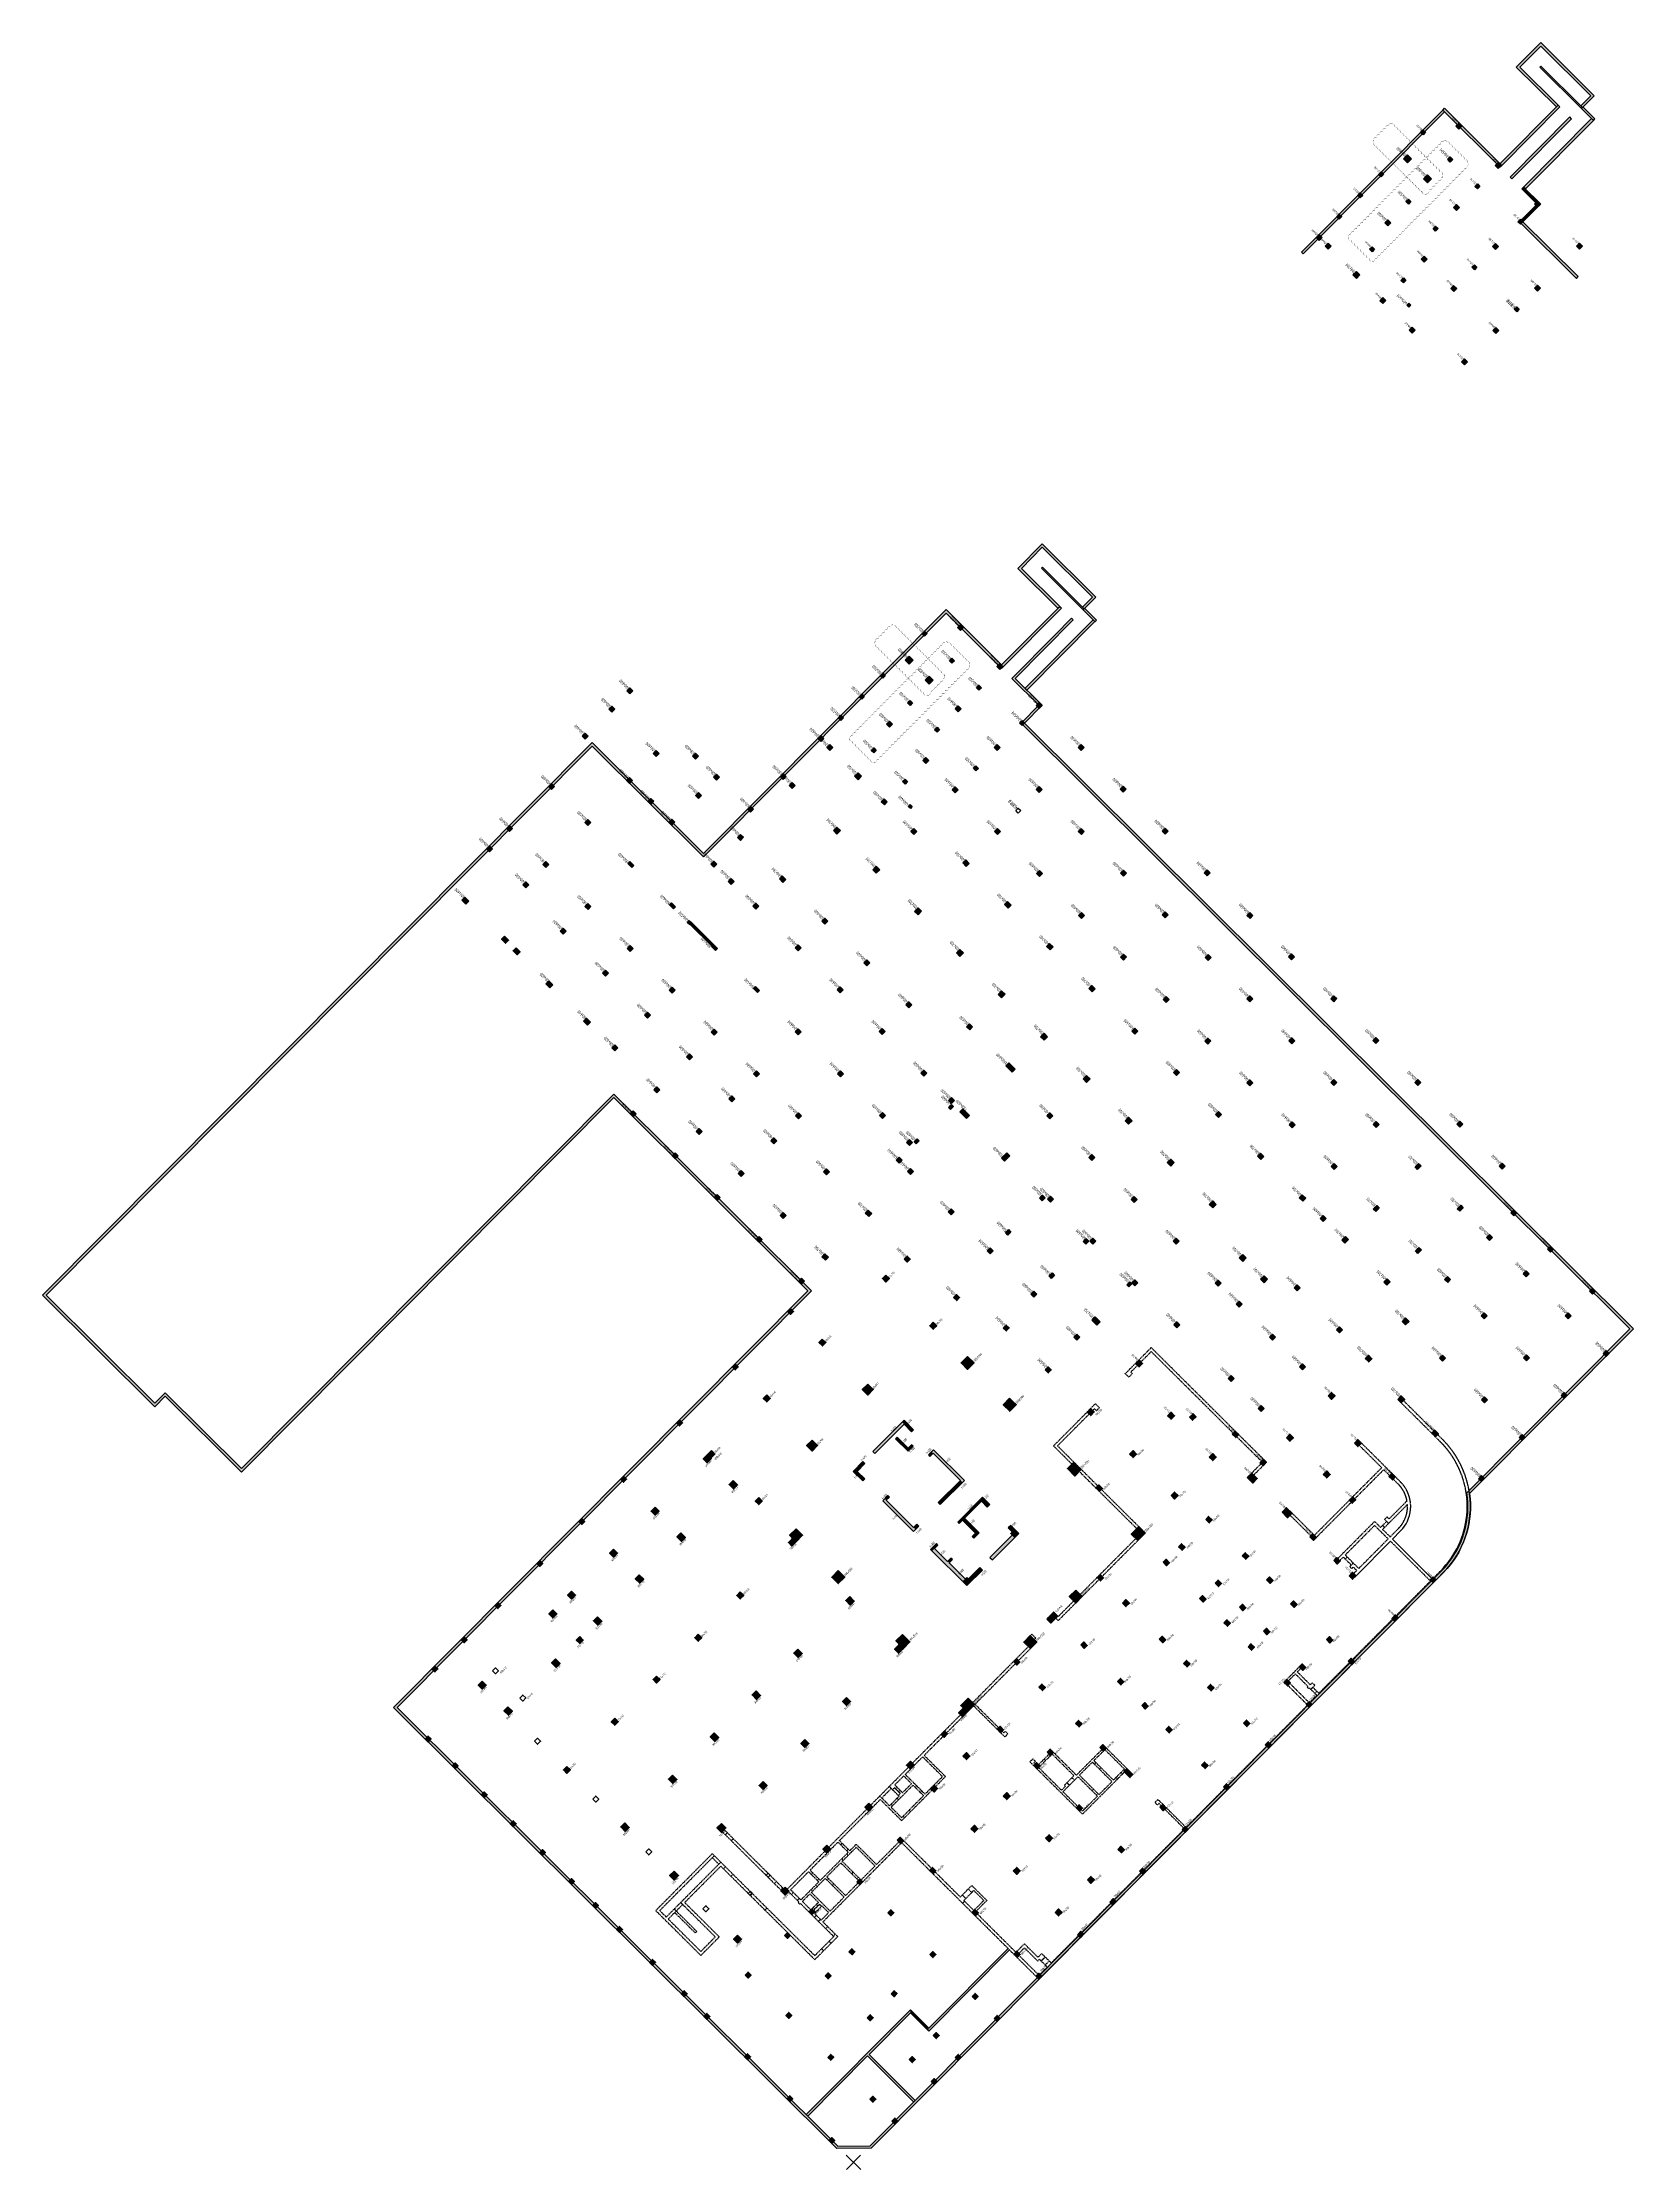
# Model space of a CAD drawing. Extents: x 517765867 to 518949446, y 3499717636 to 3500095980.
# Drawn here: x 518724360 to 518949446, y 3499795123 to 3500095980 of the extents above.
import ezdxf
from ezdxf.enums import TextEntityAlignment as Align

# ---------------------------------------------------------------- set-up
doc = ezdxf.new("R2010")
doc.units = 0
doc.header["$LTSCALE"] = 500
doc.linetypes.add('DASH', pattern=[0.35, 0.25, -0.1])
doc.layers.get('0').update_dxf_attribs({"linetype": 'CONTINUOUS'})
doc.layers.add('0_修订云线', color=1, linetype='CONTINUOUS', plot=False)
doc.layers.add('S_POST_OTHE', color=110, linetype='CONTINUOUS', plot=False)
for name, color, linetype in [('__覆盖_A09-地下轴网150_TEN25JS3$0$AD-AXIS-CRCL', 3, 'CONTINUOUS'), ('S_COLU', 2, 'CONTINUOUS'), ('S_COLU_HACH', 15, 'CONTINUOUS'), ('S_WALL', 2, 'CONTINUOUS'), ('S_WALL_HACH', 30, 'CONTINUOUS'), ('WALL_砼墙', 62, 'DASH'), ('WALL_砼墙洞', 205, 'DASH')]:
    doc.layers.add(name, color=color, linetype=linetype)
doc.layers.add('尺寸标注-柱', color=3, linetype='CONTINUOUS', lineweight=18, plot=False)
doc.styles.add('TH-STYLE3', font='tssdeng.shx', dxfattribs={"width": 0.7, "bigfont": 'tssdchn.shx'})
doc.styles.add('样式 1', font='yjkeng.shx', dxfattribs={"width": 0.7, "bigfont": 'yjkchn.shx'})

# ---------------------------------------------------------------- blocks, each defined once
blk = doc.blocks.new('A$C72A77998')
at = {"layer": 'S_COLU_HACH'}
h = blk.add_hatch(color=256, dxfattribs=at)
h.dxf.hatch_style = 1
h.paths.add_polyline_path([(0, 0), (600, 0), (600, -600), (0, -600)])
at = {"layer": 'S_COLU'}
blk.add_lwpolyline([(0, 0), (600, 0), (600, -600), (0, -600)], close=True, dxfattribs=at)

msp = doc.modelspace()

# ---------------------------------------------------------------- hatches: boundary and pattern name
at = {"layer": '__覆盖_A09-地下轴网150_TEN25JS3$0$AD-AXIS-CRCL'}
h = msp.add_hatch(color=256, dxfattribs=at)
h.dxf.hatch_style = 1
h.paths.add_polyline_path([(518811291, 3499947424), (518810866, 3499947847), (518811289, 3499948273), (518811714, 3499947850)])
h = msp.add_hatch(color=256, dxfattribs=at)
h.dxf.hatch_style = 1
h.paths.add_polyline_path([(518807906, 3499944021), (518807481, 3499944444), (518807904, 3499944869), (518808329, 3499944446)])
at = {"layer": 'S_COLU_HACH'}
h = msp.add_hatch(color=256, dxfattribs=at)
h.dxf.hatch_style = 1
h.paths.add_polyline_path([(518924759, 3500083716), (518924333, 3500084139), (518924756, 3500084564), (518925182, 3500084141)])
h = msp.add_hatch(color=256, dxfattribs=at)
h.dxf.hatch_style = 1
h.paths.add_polyline_path([(518917489, 3500078959), (518916922, 3500079523), (518917486, 3500080090), (518918053, 3500079526)])
h = msp.add_hatch(color=256, dxfattribs=at)
h.dxf.hatch_style = 1
h.paths.add_polyline_path([(518920325, 3500076138), (518919758, 3500076702), (518920322, 3500077269), (518920890, 3500076705)])
h = msp.add_hatch(color=256, dxfattribs=at)
h.dxf.hatch_style = 1
h.paths.add_polyline_path([(518923535, 3500079081), (518923180, 3500079434), (518923533, 3500079789), (518923887, 3500079436)])
h = msp.add_hatch(color=256, dxfattribs=at)
h.dxf.hatch_style = 1
h.paths.add_polyline_path([(518930325, 3500078180), (518929899, 3500078603), (518930322, 3500079029), (518930748, 3500078606)])
h = msp.add_hatch(color=256, dxfattribs=at)
h.dxf.hatch_style = 1
h.paths.add_polyline_path([(518917611, 3500073125), (518917257, 3500073478), (518917609, 3500073833), (518917964, 3500073480)])
h = msp.add_hatch(color=256, dxfattribs=at)
h.dxf.hatch_style = 1
h.paths.add_polyline_path([(518924401, 3500072224), (518923976, 3500072647), (518924399, 3500073073), (518924824, 3500072650)])
h = msp.add_hatch(color=256, dxfattribs=at)
h.dxf.hatch_style = 1
h.paths.add_polyline_path([(518935855, 3500072680), (518935430, 3500073103), (518935853, 3500073528), (518936278, 3500073105)])
h = msp.add_hatch(color=256, dxfattribs=at)
h.dxf.hatch_style = 1
h.paths.add_polyline_path([(518914684, 3500070040), (518914258, 3500070463), (518914681, 3500070888), (518915107, 3500070465)])
h = msp.add_hatch(color=256, dxfattribs=at)
h.dxf.hatch_style = 1
h.paths.add_polyline_path([(518919825, 3500064928), (518919400, 3500065352), (518919823, 3500065777), (518920248, 3500065354)])
h = msp.add_hatch(color=256, dxfattribs=at)
h.dxf.hatch_style = 1
h.paths.add_polyline_path([(518929932, 3500066724), (518929506, 3500067147), (518929929, 3500067572), (518930355, 3500067149)])
h = msp.add_hatch(color=256, dxfattribs=at)
h.dxf.hatch_style = 1
h.paths.add_polyline_path([(518941811, 3500066757), (518941386, 3500067180), (518941809, 3500067605), (518942234, 3500067182)])
h = msp.add_hatch(color=256, dxfattribs=at)
h.dxf.hatch_style = 1
h.paths.add_polyline_path([(518910250, 3500062604), (518909754, 3500063098), (518910247, 3500063594), (518910744, 3500063100)])
h = msp.add_hatch(color=256, dxfattribs=at)
h.dxf.hatch_style = 1
h.paths.add_polyline_path([(518913972, 3500059043), (518913547, 3500059466), (518913970, 3500059892), (518914395, 3500059469)])
h = msp.add_hatch(color=256, dxfattribs=at)
h.dxf.hatch_style = 1
h.paths.add_polyline_path([(518924008, 3500060768), (518923583, 3500061191), (518924006, 3500061616), (518924432, 3500061193)])
h = msp.add_hatch(color=256, dxfattribs=at)
h.dxf.hatch_style = 1
h.paths.add_polyline_path([(518935888, 3500060801), (518935462, 3500061224), (518935885, 3500061649), (518936311, 3500061226)])
h = msp.add_hatch(color=256, dxfattribs=at)
h.dxf.hatch_style = 1
h.paths.add_polyline_path([(518932929, 3500057890), (518932574, 3500058243), (518932927, 3500058597), (518933281, 3500058245)])
h = msp.add_hatch(color=256, dxfattribs=at)
h.dxf.hatch_style = 1
h.paths.add_polyline_path([(518918156, 3500054883), (518917730, 3500055306), (518918153, 3500055731), (518918579, 3500055308)])
h = msp.add_hatch(color=256, dxfattribs=at)
h.dxf.hatch_style = 1
h.paths.add_polyline_path([(518929964, 3500054845), (518929539, 3500055268), (518929962, 3500055693), (518930388, 3500055270)])
h = msp.add_hatch(color=256, dxfattribs=at)
h.dxf.hatch_style = 1
h.paths.add_polyline_path([(518925522, 3500050378), (518925096, 3500050801), (518925520, 3500051226), (518925945, 3500050803)])
h = msp.add_hatch(color=256, dxfattribs=at)
h.dxf.hatch_style = 1
h.paths.add_polyline_path([(518849156, 3500012016), (518848802, 3500012369), (518849154, 3500012724), (518849509, 3500012371)])
h = msp.add_hatch(color=256, dxfattribs=at)
h.dxf.hatch_style = 1
h.paths.add_polyline_path([(518854245, 3500012808), (518853820, 3500013231), (518854243, 3500013657), (518854668, 3500013234)])
h = msp.add_hatch(color=256, dxfattribs=at)
h.dxf.hatch_style = 1
h.paths.add_polyline_path([(518846975, 3500008051), (518846408, 3500008615), (518846972, 3500009182), (518847539, 3500008618)])
h = msp.add_hatch(color=256, dxfattribs=at)
h.dxf.hatch_style = 1
h.paths.add_polyline_path([(518853020, 3500008173), (518852666, 3500008526), (518853018, 3500008881), (518853373, 3500008528)])
h = msp.add_hatch(color=256, dxfattribs=at)
h.dxf.hatch_style = 1
h.paths.add_polyline_path([(518859811, 3500007273), (518859386, 3500007696), (518859809, 3500008121), (518860234, 3500007698)])
h = msp.add_hatch(color=256, dxfattribs=at)
h.dxf.hatch_style = 1
h.paths.add_polyline_path([(518843233, 3500006060), (518842878, 3500006413), (518843231, 3500006768), (518843585, 3500006415)])
h = msp.add_hatch(color=256, dxfattribs=at)
h.dxf.hatch_style = 1
h.paths.add_polyline_path([(518849811, 3500005230), (518849244, 3500005794), (518849808, 3500006361), (518850375, 3500005797)])
h = msp.add_hatch(color=256, dxfattribs=at)
h.dxf.hatch_style = 1
h.paths.add_polyline_path([(518856849, 3500004365), (518856495, 3500004718), (518856848, 3500005073), (518857202, 3500004720)])
h = msp.add_hatch(color=256, dxfattribs=at)
h.dxf.hatch_style = 1
h.paths.add_polyline_path([(518804885, 3500001253), (518804460, 3500001676), (518804883, 3500002101), (518805309, 3500001678)])
h = msp.add_hatch(color=256, dxfattribs=at)
h.dxf.hatch_style = 1
h.paths.add_polyline_path([(518807459, 3500003841), (518807034, 3500004264), (518807457, 3500004689), (518807882, 3500004266)])
h = msp.add_hatch(color=256, dxfattribs=at)
h.dxf.hatch_style = 1
h.paths.add_polyline_path([(518840271, 3500003082), (518839917, 3500003435), (518840269, 3500003790), (518840624, 3500003437)])
h = msp.add_hatch(color=256, dxfattribs=at)
h.dxf.hatch_style = 1
h.paths.add_polyline_path([(518847097, 3500002217), (518846743, 3500002570), (518847095, 3500002925), (518847450, 3500002572)])
h = msp.add_hatch(color=256, dxfattribs=at)
h.dxf.hatch_style = 1
h.paths.add_polyline_path([(518853888, 3500001317), (518853463, 3500001740), (518853886, 3500002165), (518854311, 3500001742)])
h = msp.add_hatch(color=256, dxfattribs=at)
h.dxf.hatch_style = 1
h.paths.add_polyline_path([(518865342, 3500001772), (518864916, 3500002196), (518865340, 3500002621), (518865765, 3500002198)])
h = msp.add_hatch(color=256, dxfattribs=at)
h.dxf.hatch_style = 1
h.paths.add_polyline_path([(518837310, 3500000104), (518836955, 3500000457), (518837308, 3500000812), (518837662, 3500000459)])
h = msp.add_hatch(color=256, dxfattribs=at)
h.dxf.hatch_style = 1
h.paths.add_polyline_path([(518844169, 3499999132), (518843744, 3499999555), (518844167, 3499999980), (518844593, 3499999557)])
h = msp.add_hatch(color=256, dxfattribs=at)
h.dxf.hatch_style = 1
h.paths.add_polyline_path([(518850926, 3499998409), (518850572, 3499998762), (518850924, 3499999117), (518851279, 3499998764)])
h = msp.add_hatch(color=256, dxfattribs=at)
h.dxf.hatch_style = 1
h.paths.add_polyline_path([(518862944, 3499999362), (518862590, 3499999714), (518862942, 3500000069), (518863297, 3499999716)])
h = msp.add_hatch(color=256, dxfattribs=at)
h.dxf.hatch_style = 1
h.paths.add_polyline_path([(518801113, 3499997460), (518800687, 3499997883), (518801110, 3499998308), (518801536, 3499997885)])
h = msp.add_hatch(color=256, dxfattribs=at)
h.dxf.hatch_style = 1
h.paths.add_polyline_path([(518834454, 3499997091), (518834029, 3499997515), (518834452, 3499997940), (518834877, 3499997517)])
h = msp.add_hatch(color=256, dxfattribs=at)
h.dxf.hatch_style = 1
h.paths.add_polyline_path([(518835730, 3499995822), (518835305, 3499996245), (518835728, 3499996671), (518836153, 3499996248)])
h = msp.add_hatch(color=256, dxfattribs=at)
h.dxf.hatch_style = 1
h.paths.add_polyline_path([(518841954, 3499995486), (518841599, 3499995838), (518841952, 3499996193), (518842306, 3499995840)])
h = msp.add_hatch(color=256, dxfattribs=at)
h.dxf.hatch_style = 1
h.paths.add_polyline_path([(518859418, 3499995816), (518858993, 3499996240), (518859416, 3499996665), (518859842, 3499996242)])
h = msp.add_hatch(color=256, dxfattribs=at)
h.dxf.hatch_style = 1
h.paths.add_polyline_path([(518871298, 3499995849), (518870872, 3499996272), (518871295, 3499996698), (518871721, 3499996274)])
h = msp.add_hatch(color=256, dxfattribs=at)
h.dxf.hatch_style = 1
h.paths.add_polyline_path([(518811196, 3499994977), (518810770, 3499995400), (518811194, 3499995825), (518811619, 3499995402)])
h = msp.add_hatch(color=256, dxfattribs=at)
h.dxf.hatch_style = 1
h.paths.add_polyline_path([(518816748, 3499994603), (518816322, 3499995026), (518816745, 3499995452), (518817171, 3499995029)])
h = msp.add_hatch(color=256, dxfattribs=at)
h.dxf.hatch_style = 1
h.paths.add_polyline_path([(518849312, 3499994021), (518848886, 3499994444), (518849309, 3499994869), (518849735, 3499994446)])
h = msp.add_hatch(color=256, dxfattribs=at)
h.dxf.hatch_style = 1
h.paths.add_polyline_path([(518856421, 3499992944), (518856067, 3499993297), (518856419, 3499993652), (518856774, 3499993299)])
h = msp.add_hatch(color=256, dxfattribs=at)
h.dxf.hatch_style = 1
h.paths.add_polyline_path([(518796359, 3499990340), (518795934, 3499990763), (518796357, 3499991189), (518796782, 3499990765)])
h = msp.add_hatch(color=256, dxfattribs=at)
h.dxf.hatch_style = 1
h.paths.add_polyline_path([(518807423, 3499991184), (518806998, 3499991607), (518807421, 3499992032), (518807846, 3499991609)])
h = msp.add_hatch(color=256, dxfattribs=at)
h.dxf.hatch_style = 1
h.paths.add_polyline_path([(518819726, 3499991642), (518819300, 3499992065), (518819723, 3499992490), (518820149, 3499992067)])
h = msp.add_hatch(color=256, dxfattribs=at)
h.dxf.hatch_style = 1
h.paths.add_polyline_path([(518829130, 3499991738), (518828705, 3499992161), (518829128, 3499992587), (518829553, 3499992164)])
h = msp.add_hatch(color=256, dxfattribs=at)
h.dxf.hatch_style = 1
h.paths.add_polyline_path([(518830406, 3499990469), (518829981, 3499990892), (518830404, 3499991317), (518830829, 3499990894)])
h = msp.add_hatch(color=256, dxfattribs=at)
h.dxf.hatch_style = 1
h.paths.add_polyline_path([(518839737, 3499991697), (518839240, 3499992190), (518839734, 3499992686), (518840230, 3499992193)])
h = msp.add_hatch(color=256, dxfattribs=at)
h.dxf.hatch_style = 1
h.paths.add_polyline_path([(518846385, 3499991078), (518846031, 3499991431), (518846383, 3499991785), (518846738, 3499991433)])
h = msp.add_hatch(color=256, dxfattribs=at)
h.dxf.hatch_style = 1
h.paths.add_polyline_path([(518853495, 3499989860), (518853070, 3499990284), (518853493, 3499990709), (518853918, 3499990286)])
h = msp.add_hatch(color=256, dxfattribs=at)
h.dxf.hatch_style = 1
h.paths.add_polyline_path([(518865374, 3499989893), (518864949, 3499990316), (518865372, 3499990742), (518865798, 3499990319)])
h = msp.add_hatch(color=256, dxfattribs=at)
h.dxf.hatch_style = 1
h.paths.add_polyline_path([(518877254, 3499989926), (518876828, 3499990349), (518877251, 3499990774), (518877677, 3499990351)])
h = msp.add_hatch(color=256, dxfattribs=at)
h.dxf.hatch_style = 1
h.paths.add_polyline_path([(518810401, 3499988222), (518809976, 3499988645), (518810399, 3499989070), (518810824, 3499988647)])
h = msp.add_hatch(color=256, dxfattribs=at)
h.dxf.hatch_style = 1
h.paths.add_polyline_path([(518817152, 3499989054), (518816726, 3499989477), (518817150, 3499989902), (518817575, 3499989479)])
h = msp.add_hatch(color=256, dxfattribs=at)
h.dxf.hatch_style = 1
h.paths.add_polyline_path([(518824546, 3499987129), (518824121, 3499987552), (518824544, 3499987978), (518824970, 3499987555)])
h = msp.add_hatch(color=256, dxfattribs=at)
h.dxf.hatch_style = 1
h.paths.add_polyline_path([(518843459, 3499988136), (518843033, 3499988559), (518843457, 3499988984), (518843882, 3499988561)])
h = msp.add_hatch(color=256, dxfattribs=at)
h.dxf.hatch_style = 1
h.paths.add_polyline_path([(518847137, 3499987651), (518846853, 3499987933), (518847136, 3499988217), (518847419, 3499987935)])
h = msp.add_hatch(color=256, dxfattribs=at)
h.dxf.hatch_style = 1
h.paths.add_polyline_path([(518790436, 3499984384), (518790011, 3499984807), (518790434, 3499985233), (518790859, 3499984809)])
h = msp.add_hatch(color=256, dxfattribs=at)
h.dxf.hatch_style = 1
h.paths.add_polyline_path([(518801500, 3499985228), (518801075, 3499985651), (518801498, 3499986076), (518801923, 3499985653)])
h = msp.add_hatch(color=256, dxfattribs=at)
h.dxf.hatch_style = 1
h.paths.add_polyline_path([(518813379, 3499985260), (518812954, 3499985683), (518813377, 3499986109), (518813802, 3499985686)])
h = msp.add_hatch(color=256, dxfattribs=at)
h.dxf.hatch_style = 1
h.paths.add_polyline_path([(518836753, 3499984016), (518836256, 3499984510), (518836750, 3499985006), (518837246, 3499984513)])
h = msp.add_hatch(color=256, dxfattribs=at)
h.dxf.hatch_style = 1
h.paths.add_polyline_path([(518847642, 3499983975), (518847217, 3499984398), (518847640, 3499984824), (518848065, 3499984401)])
h = msp.add_hatch(color=256, dxfattribs=at)
h.dxf.hatch_style = 1
h.paths.add_polyline_path([(518859451, 3499983937), (518859026, 3499984360), (518859449, 3499984786), (518859874, 3499984363)])
h = msp.add_hatch(color=256, dxfattribs=at)
h.dxf.hatch_style = 1
h.paths.add_polyline_path([(518871330, 3499983970), (518870905, 3499984393), (518871328, 3499984818), (518871754, 3499984395)])
h = msp.add_hatch(color=256, dxfattribs=at)
h.dxf.hatch_style = 1
h.paths.add_polyline_path([(518883210, 3499984002), (518882784, 3499984425), (518883207, 3499984851), (518883633, 3499984428)])
h = msp.add_hatch(color=256, dxfattribs=at)
h.dxf.hatch_style = 1
h.paths.add_polyline_path([(518787580, 3499981512), (518787155, 3499981936), (518787578, 3499982361), (518788003, 3499981938)])
h = msp.add_hatch(color=256, dxfattribs=at)
h.dxf.hatch_style = 1
h.paths.add_polyline_path([(518823108, 3499983130), (518822682, 3499983553), (518823106, 3499983979), (518823531, 3499983556)])
h = msp.add_hatch(color=256, dxfattribs=at)
h.dxf.hatch_style = 1
h.paths.add_polyline_path([(518795577, 3499979272), (518795151, 3499979695), (518795574, 3499980120), (518796000, 3499979697)])
h = msp.add_hatch(color=256, dxfattribs=at)
h.dxf.hatch_style = 1
h.paths.add_polyline_path([(518807172, 3499979869), (518807454, 3499980153), (518808021, 3499979589), (518807739, 3499979305)])
h = msp.add_hatch(color=256, dxfattribs=at)
h.dxf.hatch_style = 1
h.paths.add_polyline_path([(518819335, 3499979337), (518818910, 3499979760), (518819333, 3499980185), (518819758, 3499979762)])
h = msp.add_hatch(color=256, dxfattribs=at)
h.dxf.hatch_style = 1
h.paths.add_polyline_path([(518829099, 3499977172), (518828603, 3499977665), (518829026, 3499978091), (518829522, 3499977597)])
h = msp.add_hatch(color=256, dxfattribs=at)
h.dxf.hatch_style = 1
h.paths.add_polyline_path([(518842319, 3499978481), (518841822, 3499978974), (518842316, 3499979471), (518842812, 3499978977)])
h = msp.add_hatch(color=256, dxfattribs=at)
h.dxf.hatch_style = 1
h.paths.add_polyline_path([(518855044, 3499979435), (518854548, 3499979928), (518854971, 3499980354), (518855467, 3499979860)])
h = msp.add_hatch(color=256, dxfattribs=at)
h.dxf.hatch_style = 1
h.paths.add_polyline_path([(518865407, 3499978014), (518864982, 3499978437), (518865405, 3499978862), (518865830, 3499978439)])
h = msp.add_hatch(color=256, dxfattribs=at)
h.dxf.hatch_style = 1
h.paths.add_polyline_path([(518877286, 3499978046), (518876861, 3499978469), (518877284, 3499978895), (518877710, 3499978472)])
h = msp.add_hatch(color=256, dxfattribs=at)
h.dxf.hatch_style = 1
h.paths.add_polyline_path([(518889130, 3499978114), (518888705, 3499978537), (518889128, 3499978963), (518889553, 3499978540)])
h = msp.add_hatch(color=256, dxfattribs=at)
h.dxf.hatch_style = 1
h.paths.add_polyline_path([(518784242, 3499974114), (518783675, 3499974678), (518784098, 3499975104), (518784665, 3499974539)])
h = msp.add_hatch(color=256, dxfattribs=at)
h.dxf.hatch_style = 1
h.paths.add_polyline_path([(518792721, 3499976400), (518792295, 3499976823), (518792718, 3499977249), (518793144, 3499976825)])
h = msp.add_hatch(color=256, dxfattribs=at)
h.dxf.hatch_style = 1
h.paths.add_polyline_path([(518821781, 3499976904), (518821356, 3499977327), (518821779, 3499977753), (518822205, 3499977329)])
h = msp.add_hatch(color=256, dxfattribs=at)
h.dxf.hatch_style = 1
h.paths.add_polyline_path([(518801533, 3499973348), (518801107, 3499973771), (518801530, 3499974197), (518801956, 3499973774)])
h = msp.add_hatch(color=256, dxfattribs=at)
h.dxf.hatch_style = 1
h.paths.add_polyline_path([(518813624, 3499973452), (518813057, 3499974016), (518813339, 3499974300), (518813906, 3499973736)])
h = msp.add_hatch(color=256, dxfattribs=at)
h.dxf.hatch_style = 1
h.paths.add_polyline_path([(518825291, 3499973413), (518824866, 3499973837), (518825289, 3499974262), (518825714, 3499973839)])
h = msp.add_hatch(color=256, dxfattribs=at)
h.dxf.hatch_style = 1
h.paths.add_polyline_path([(518835020, 3499971283), (518834594, 3499971707), (518835018, 3499972132), (518835443, 3499971709)])
h = msp.add_hatch(color=256, dxfattribs=at)
h.dxf.hatch_style = 1
h.paths.add_polyline_path([(518848239, 3499972593), (518847743, 3499973086), (518848237, 3499973583), (518848733, 3499973089)])
h = msp.add_hatch(color=256, dxfattribs=at)
h.dxf.hatch_style = 1
h.paths.add_polyline_path([(518860965, 3499973547), (518860468, 3499974040), (518860891, 3499974466), (518861388, 3499973972)])
h = msp.add_hatch(color=256, dxfattribs=at)
h.dxf.hatch_style = 1
h.paths.add_polyline_path([(518871363, 3499972090), (518870938, 3499972513), (518871361, 3499972939), (518871786, 3499972516)])
h = msp.add_hatch(color=256, dxfattribs=at)
h.dxf.hatch_style = 1
h.paths.add_polyline_path([(518883207, 3499972158), (518882782, 3499972581), (518883205, 3499973007), (518883630, 3499972584)])
h = msp.add_hatch(color=256, dxfattribs=at)
h.dxf.hatch_style = 1
h.paths.add_polyline_path([(518895193, 3499972085), (518894767, 3499972508), (518895190, 3499972934), (518895616, 3499972510)])
h = msp.add_hatch(color=256, dxfattribs=at)
h.dxf.hatch_style = 1
h.paths.add_polyline_path([(518789878, 3499968579), (518789311, 3499969143), (518789734, 3499969568), (518790301, 3499969004)])
h = msp.add_hatch(color=256, dxfattribs=at)
h.dxf.hatch_style = 1
h.paths.add_polyline_path([(518798042, 3499969838), (518797617, 3499970262), (518798040, 3499970687), (518798465, 3499970264)])
h = msp.add_hatch(color=256, dxfattribs=at)
h.dxf.hatch_style = 1
h.paths.add_polyline_path([(518815928, 3499971161), (518815573, 3499971513), (518815855, 3499971797), (518816210, 3499971444)])
h = msp.add_hatch(color=256, dxfattribs=at)
h.dxf.hatch_style = 1
h.paths.add_polyline_path([(518791509, 3499966957), (518790942, 3499967521), (518791365, 3499967946), (518791932, 3499967382)])
h = msp.add_hatch(color=256, dxfattribs=at)
h.dxf.hatch_style = 1
h.paths.add_polyline_path([(518807489, 3499967425), (518807063, 3499967848), (518807486, 3499968273), (518807912, 3499967850)])
h = msp.add_hatch(color=256, dxfattribs=at)
h.dxf.hatch_style = 1
h.paths.add_polyline_path([(518819580, 3499967529), (518819013, 3499968093), (518819295, 3499968377), (518819862, 3499967812)])
h = msp.add_hatch(color=256, dxfattribs=at)
h.dxf.hatch_style = 1
h.paths.add_polyline_path([(518831247, 3499967490), (518830822, 3499967913), (518831245, 3499968339), (518831670, 3499967916)])
h = msp.add_hatch(color=256, dxfattribs=at)
h.dxf.hatch_style = 1
h.paths.add_polyline_path([(518840976, 3499965360), (518840550, 3499965783), (518840973, 3499966209), (518841399, 3499965786)])
h = msp.add_hatch(color=256, dxfattribs=at)
h.dxf.hatch_style = 1
h.paths.add_polyline_path([(518854160, 3499966705), (518853664, 3499967198), (518854157, 3499967695), (518854654, 3499967201)])
h = msp.add_hatch(color=256, dxfattribs=at)
h.dxf.hatch_style = 1
h.paths.add_polyline_path([(518866921, 3499967623), (518866424, 3499968117), (518866847, 3499968542), (518867344, 3499968049)])
h = msp.add_hatch(color=256, dxfattribs=at)
h.dxf.hatch_style = 1
h.paths.add_polyline_path([(518877284, 3499966202), (518876858, 3499966625), (518877281, 3499967051), (518877707, 3499966628)])
h = msp.add_hatch(color=256, dxfattribs=at)
h.dxf.hatch_style = 1
h.paths.add_polyline_path([(518889269, 3499966129), (518888844, 3499966552), (518889267, 3499966978), (518889692, 3499966555)])
h = msp.add_hatch(color=256, dxfattribs=at)
h.dxf.hatch_style = 1
h.paths.add_polyline_path([(518901078, 3499966232), (518900652, 3499966655), (518901075, 3499967081), (518901501, 3499966658)])
h = msp.add_hatch(color=256, dxfattribs=at)
h.dxf.hatch_style = 1
h.paths.add_polyline_path([(518796154, 3499962267), (518795586, 3499962831), (518796009, 3499963257), (518796577, 3499962693)])
h = msp.add_hatch(color=256, dxfattribs=at)
h.dxf.hatch_style = 1
h.paths.add_polyline_path([(518803998, 3499963915), (518803573, 3499964338), (518803996, 3499964764), (518804421, 3499964341)])
h = msp.add_hatch(color=256, dxfattribs=at)
h.dxf.hatch_style = 1
h.paths.add_polyline_path([(518813445, 3499961502), (518813019, 3499961925), (518813442, 3499962350), (518813868, 3499961927)])
h = msp.add_hatch(color=256, dxfattribs=at)
h.dxf.hatch_style = 1
h.paths.add_polyline_path([(518825534, 3499961604), (518824967, 3499962168), (518825249, 3499962452), (518825816, 3499961887)])
h = msp.add_hatch(color=256, dxfattribs=at)
h.dxf.hatch_style = 1
h.paths.add_polyline_path([(518837203, 3499961567), (518836778, 3499961990), (518837201, 3499962415), (518837626, 3499961992)])
h = msp.add_hatch(color=256, dxfattribs=at)
h.dxf.hatch_style = 1
h.paths.add_polyline_path([(518846932, 3499959437), (518846506, 3499959860), (518846929, 3499960285), (518847355, 3499959862)])
h = msp.add_hatch(color=256, dxfattribs=at)
h.dxf.hatch_style = 1
h.paths.add_polyline_path([(518860045, 3499960852), (518859548, 3499961345), (518860042, 3499961842), (518860538, 3499961348)])
h = msp.add_hatch(color=256, dxfattribs=at)
h.dxf.hatch_style = 1
h.paths.add_polyline_path([(518872877, 3499961700), (518872380, 3499962194), (518872803, 3499962619), (518873300, 3499962125)])
h = msp.add_hatch(color=256, dxfattribs=at)
h.dxf.hatch_style = 1
h.paths.add_polyline_path([(518883346, 3499960173), (518882920, 3499960596), (518883344, 3499961022), (518883769, 3499960599)])
h = msp.add_hatch(color=256, dxfattribs=at)
h.dxf.hatch_style = 1
h.paths.add_polyline_path([(518895154, 3499960276), (518894729, 3499960699), (518895152, 3499961125), (518895577, 3499960702)])
h = msp.add_hatch(color=256, dxfattribs=at)
h.dxf.hatch_style = 1
h.paths.add_polyline_path([(518907034, 3499960309), (518906608, 3499960732), (518907031, 3499961157), (518907457, 3499960734)])
h = msp.add_hatch(color=256, dxfattribs=at)
h.dxf.hatch_style = 1
h.paths.add_polyline_path([(518801472, 3499956979), (518800905, 3499957543), (518801328, 3499957968), (518801895, 3499957404)])
h = msp.add_hatch(color=256, dxfattribs=at)
h.dxf.hatch_style = 1
h.paths.add_polyline_path([(518809954, 3499957992), (518809529, 3499958415), (518809952, 3499958840), (518810377, 3499958417)])
h = msp.add_hatch(color=256, dxfattribs=at)
h.dxf.hatch_style = 1
h.paths.add_polyline_path([(518855532, 3499956314), (518855106, 3499956737), (518855529, 3499957162), (518855955, 3499956739)])
h = msp.add_hatch(color=256, dxfattribs=at)
h.dxf.hatch_style = 1
h.paths.add_polyline_path([(518805335, 3499953348), (518804910, 3499953771), (518805333, 3499954196), (518805758, 3499953773)])
h = msp.add_hatch(color=256, dxfattribs=at)
h.dxf.hatch_style = 1
h.paths.add_polyline_path([(518819401, 3499955578), (518818975, 3499956001), (518819398, 3499956427), (518819824, 3499956004)])
h = msp.add_hatch(color=256, dxfattribs=at)
h.dxf.hatch_style = 1
h.paths.add_polyline_path([(518831280, 3499955611), (518830854, 3499956034), (518831277, 3499956459), (518831703, 3499956036)])
h = msp.add_hatch(color=256, dxfattribs=at)
h.dxf.hatch_style = 1
h.paths.add_polyline_path([(518843159, 3499955643), (518842734, 3499956066), (518843157, 3499956492), (518843582, 3499956069)])
h = msp.add_hatch(color=256, dxfattribs=at)
h.dxf.hatch_style = 1
h.paths.add_polyline_path([(518866072, 3499954858), (518865575, 3499955351), (518866069, 3499955848), (518866565, 3499955354)])
h = msp.add_hatch(color=256, dxfattribs=at)
h.dxf.hatch_style = 1
h.paths.add_polyline_path([(518878903, 3499955706), (518878478, 3499956129), (518878901, 3499956555), (518879326, 3499956132)])
h = msp.add_hatch(color=256, dxfattribs=at)
h.dxf.hatch_style = 1
h.paths.add_polyline_path([(518889231, 3499954320), (518888806, 3499954743), (518889229, 3499955169), (518889654, 3499954746)])
h = msp.add_hatch(color=256, dxfattribs=at)
h.dxf.hatch_style = 1
h.paths.add_polyline_path([(518901110, 3499954353), (518900685, 3499954776), (518901108, 3499955201), (518901533, 3499954778)])
h = msp.add_hatch(color=256, dxfattribs=at)
h.dxf.hatch_style = 1
h.paths.add_polyline_path([(518912990, 3499954385), (518912564, 3499954809), (518912987, 3499955234), (518913413, 3499954811)])
h = msp.add_hatch(color=256, dxfattribs=at)
h.dxf.hatch_style = 1
h.paths.add_polyline_path([(518815910, 3499952068), (518815485, 3499952491), (518815908, 3499952917), (518816333, 3499952494)])
h = msp.add_hatch(color=256, dxfattribs=at)
h.dxf.hatch_style = 1
h.paths.add_polyline_path([(518861559, 3499950320), (518860637, 3499951237), (518861060, 3499951662), (518861982, 3499950745)])
h = msp.add_hatch(color=256, dxfattribs=at)
h.dxf.hatch_style = 1
h.paths.add_polyline_path([(518825356, 3499949655), (518824931, 3499950078), (518825354, 3499950503), (518825780, 3499950080)])
h = msp.add_hatch(color=256, dxfattribs=at)
h.dxf.hatch_style = 1
h.paths.add_polyline_path([(518837236, 3499949687), (518836810, 3499950110), (518837233, 3499950536), (518837659, 3499950113)])
h = msp.add_hatch(color=256, dxfattribs=at)
h.dxf.hatch_style = 1
h.paths.add_polyline_path([(518849044, 3499949790), (518848619, 3499950214), (518849042, 3499950639), (518849467, 3499950216)])
h = msp.add_hatch(color=256, dxfattribs=at)
h.dxf.hatch_style = 1
h.paths.add_polyline_path([(518872063, 3499948899), (518871567, 3499949393), (518872060, 3499949889), (518872557, 3499949395)])
h = msp.add_hatch(color=256, dxfattribs=at)
h.dxf.hatch_style = 1
h.paths.add_polyline_path([(518884788, 3499949853), (518884363, 3499950276), (518884786, 3499950702), (518885212, 3499950279)])
h = msp.add_hatch(color=256, dxfattribs=at)
h.dxf.hatch_style = 1
h.paths.add_polyline_path([(518895187, 3499948397), (518894762, 3499948820), (518895185, 3499949245), (518895610, 3499948822)])
h = msp.add_hatch(color=256, dxfattribs=at)
h.dxf.hatch_style = 1
h.paths.add_polyline_path([(518907066, 3499948429), (518906641, 3499948853), (518907064, 3499949278), (518907489, 3499948855)])
h = msp.add_hatch(color=256, dxfattribs=at)
h.dxf.hatch_style = 1
h.paths.add_polyline_path([(518918946, 3499948462), (518918520, 3499948885), (518918943, 3499949311), (518919369, 3499948888)])
h = msp.add_hatch(color=256, dxfattribs=at)
h.dxf.hatch_style = 1
h.paths.add_polyline_path([(518821866, 3499946145), (518821441, 3499946568), (518821864, 3499946994), (518822289, 3499946570)])
h = msp.add_hatch(color=256, dxfattribs=at)
h.dxf.hatch_style = 1
h.paths.add_polyline_path([(518852944, 3499945912), (518852519, 3499946335), (518852942, 3499946761), (518853367, 3499946338)])
h = msp.add_hatch(color=256, dxfattribs=at)
h.dxf.hatch_style = 1
h.paths.add_polyline_path([(518852805, 3499945063), (518852521, 3499945345), (518852944, 3499945771), (518853228, 3499945489)])
h = msp.add_hatch(color=256, dxfattribs=at)
h.dxf.hatch_style = 1
h.paths.add_polyline_path([(518855071, 3499943797), (518854149, 3499944713), (518854572, 3499945139), (518855494, 3499944222)])
h = msp.add_hatch(color=256, dxfattribs=at)
h.dxf.hatch_style = 1
h.paths.add_polyline_path([(518817247, 3499941501), (518816822, 3499941924), (518817245, 3499942349), (518817670, 3499941926)])
h = msp.add_hatch(color=256, dxfattribs=at)
h.dxf.hatch_style = 1
h.paths.add_polyline_path([(518831312, 3499943731), (518830887, 3499944155), (518831310, 3499944580), (518831736, 3499944157)])
h = msp.add_hatch(color=256, dxfattribs=at)
h.dxf.hatch_style = 1
h.paths.add_polyline_path([(518843192, 3499943764), (518842766, 3499944187), (518843189, 3499944613), (518843615, 3499944189)])
h = msp.add_hatch(color=256, dxfattribs=at)
h.dxf.hatch_style = 1
h.paths.add_polyline_path([(518866880, 3499943758), (518866455, 3499944181), (518866878, 3499944607), (518867303, 3499944184)])
h = msp.add_hatch(color=256, dxfattribs=at)
h.dxf.hatch_style = 1
h.paths.add_polyline_path([(518878019, 3499942976), (518877523, 3499943470), (518878017, 3499943966), (518878513, 3499943472)])
h = msp.add_hatch(color=256, dxfattribs=at)
h.dxf.hatch_style = 1
h.paths.add_polyline_path([(518890744, 3499943930), (518890319, 3499944353), (518890742, 3499944778), (518891168, 3499944355)])
h = msp.add_hatch(color=256, dxfattribs=at)
h.dxf.hatch_style = 1
h.paths.add_polyline_path([(518901143, 3499942474), (518900718, 3499942897), (518901141, 3499943322), (518901566, 3499942899)])
h = msp.add_hatch(color=256, dxfattribs=at)
h.dxf.hatch_style = 1
h.paths.add_polyline_path([(518913022, 3499942506), (518912597, 3499942929), (518913020, 3499943355), (518913445, 3499942932)])
h = msp.add_hatch(color=256, dxfattribs=at)
h.dxf.hatch_style = 1
h.paths.add_polyline_path([(518924901, 3499942539), (518924476, 3499942962), (518924899, 3499943387), (518925325, 3499942964)])
h = msp.add_hatch(color=256, dxfattribs=at)
h.dxf.hatch_style = 1
h.paths.add_polyline_path([(518813862, 3499938097), (518813437, 3499938520), (518813860, 3499938946), (518814285, 3499938523)])
h = msp.add_hatch(color=256, dxfattribs=at)
h.dxf.hatch_style = 1
h.paths.add_polyline_path([(518827822, 3499940222), (518827396, 3499940645), (518827820, 3499941070), (518828245, 3499940647)])
h = msp.add_hatch(color=256, dxfattribs=at)
h.dxf.hatch_style = 1
h.paths.add_polyline_path([(518847021, 3499939956), (518846595, 3499940379), (518847018, 3499940805), (518847444, 3499940382)])
h = msp.add_hatch(color=256, dxfattribs=at)
h.dxf.hatch_style = 1
h.paths.add_polyline_path([(518847975, 3499940206), (518847691, 3499940488), (518848114, 3499940914), (518848398, 3499940632)])
h = msp.add_hatch(color=256, dxfattribs=at)
h.dxf.hatch_style = 1
h.paths.add_polyline_path([(518860462, 3499937730), (518860036, 3499938153), (518860812, 3499938933), (518861237, 3499938510)])
h = msp.add_hatch(color=256, dxfattribs=at)
h.dxf.hatch_style = 1
h.paths.add_polyline_path([(518896736, 3499937971), (518896240, 3499938465), (518896663, 3499938890), (518897159, 3499938397)])
h = msp.add_hatch(color=256, dxfattribs=at)
h.dxf.hatch_style = 1
h.paths.add_polyline_path([(518823203, 3499935577), (518822778, 3499936001), (518823201, 3499936426), (518823626, 3499936003)])
h = msp.add_hatch(color=256, dxfattribs=at)
h.dxf.hatch_style = 1
h.paths.add_polyline_path([(518835294, 3499935823), (518834868, 3499936246), (518835292, 3499936671), (518835717, 3499936248)])
h = msp.add_hatch(color=256, dxfattribs=at)
h.dxf.hatch_style = 1
h.paths.add_polyline_path([(518845542, 3499937477), (518845116, 3499937900), (518845539, 3499938325), (518845965, 3499937902)])
h = msp.add_hatch(color=256, dxfattribs=at)
h.dxf.hatch_style = 1
h.paths.add_polyline_path([(518847173, 3499935855), (518846747, 3499936278), (518847170, 3499936703), (518847596, 3499936280)])
h = msp.add_hatch(color=256, dxfattribs=at)
h.dxf.hatch_style = 1
h.paths.add_polyline_path([(518872836, 3499937835), (518872411, 3499938258), (518872834, 3499938683), (518873259, 3499938260)])
h = msp.add_hatch(color=256, dxfattribs=at)
h.dxf.hatch_style = 1
h.paths.add_polyline_path([(518883975, 3499937053), (518883479, 3499937546), (518883973, 3499938043), (518884469, 3499937549)])
h = msp.add_hatch(color=256, dxfattribs=at)
h.dxf.hatch_style = 1
h.paths.add_polyline_path([(518907099, 3499936550), (518906674, 3499936973), (518907097, 3499937399), (518907522, 3499936976)])
h = msp.add_hatch(color=256, dxfattribs=at)
h.dxf.hatch_style = 1
h.paths.add_polyline_path([(518918906, 3499936581), (518918551, 3499936933), (518919045, 3499937430), (518919400, 3499937078)])
h = msp.add_hatch(color=256, dxfattribs=at)
h.dxf.hatch_style = 1
h.paths.add_polyline_path([(518930857, 3499936615), (518930432, 3499937038), (518930855, 3499937464), (518931281, 3499937041)])
h = msp.add_hatch(color=256, dxfattribs=at)
h.dxf.hatch_style = 1
h.paths.add_polyline_path([(518819818, 3499932174), (518819393, 3499932597), (518819816, 3499933022), (518820241, 3499932599)])
h = msp.add_hatch(color=256, dxfattribs=at)
h.dxf.hatch_style = 1
h.paths.add_polyline_path([(518865780, 3499932159), (518865426, 3499932511), (518865849, 3499932937), (518866203, 3499932584)])
h = msp.add_hatch(color=256, dxfattribs=at)
h.dxf.hatch_style = 1
h.paths.add_polyline_path([(518902656, 3499932083), (518902160, 3499932577), (518902583, 3499933002), (518903080, 3499932509)])
h = msp.add_hatch(color=256, dxfattribs=at)
h.dxf.hatch_style = 1
h.paths.add_polyline_path([(518829159, 3499929654), (518828734, 3499930077), (518829157, 3499930503), (518829582, 3499930079)])
h = msp.add_hatch(color=256, dxfattribs=at)
h.dxf.hatch_style = 1
h.paths.add_polyline_path([(518841250, 3499929899), (518840754, 3499930393), (518841177, 3499930818), (518841673, 3499930325)])
h = msp.add_hatch(color=256, dxfattribs=at)
h.dxf.hatch_style = 1
h.paths.add_polyline_path([(518852917, 3499930143), (518852491, 3499930567), (518852914, 3499930992), (518853340, 3499930569)])
h = msp.add_hatch(color=256, dxfattribs=at)
h.dxf.hatch_style = 1
h.paths.add_polyline_path([(518866983, 3499931950), (518866558, 3499932373), (518866981, 3499932798), (518867406, 3499932375)])
h = msp.add_hatch(color=256, dxfattribs=at)
h.dxf.hatch_style = 1
h.paths.add_polyline_path([(518878792, 3499931912), (518878367, 3499932335), (518878790, 3499932760), (518879215, 3499932337)])
h = msp.add_hatch(color=256, dxfattribs=at)
h.dxf.hatch_style = 1
h.paths.add_polyline_path([(518889932, 3499931130), (518889435, 3499931623), (518889929, 3499932119), (518890425, 3499931626)])
h = msp.add_hatch(color=256, dxfattribs=at)
h.dxf.hatch_style = 1
h.paths.add_polyline_path([(518905563, 3499929192), (518905138, 3499929615), (518905561, 3499930040), (518905987, 3499929617)])
h = msp.add_hatch(color=256, dxfattribs=at)
h.dxf.hatch_style = 1
h.paths.add_polyline_path([(518912983, 3499930626), (518912629, 3499930978), (518913123, 3499931475), (518913477, 3499931123)])
h = msp.add_hatch(color=256, dxfattribs=at)
h.dxf.hatch_style = 1
h.paths.add_polyline_path([(518924863, 3499930659), (518924509, 3499931012), (518925003, 3499931509), (518925358, 3499931156)])
h = msp.add_hatch(color=256, dxfattribs=at)
h.dxf.hatch_style = 1
h.paths.add_polyline_path([(518932537, 3499930009), (518932112, 3499930432), (518932535, 3499930857), (518932961, 3499930434)])
h = msp.add_hatch(color=256, dxfattribs=at)
h.dxf.hatch_style = 1
h.paths.add_polyline_path([(518825774, 3499926251), (518825349, 3499926674), (518825772, 3499927099), (518826197, 3499926676)])
h = msp.add_hatch(color=256, dxfattribs=at)
h.dxf.hatch_style = 1
h.paths.add_polyline_path([(518860950, 3499927302), (518860596, 3499927654), (518861019, 3499928080), (518861373, 3499927727)])
h = msp.add_hatch(color=256, dxfattribs=at)
h.dxf.hatch_style = 1
h.paths.add_polyline_path([(518872939, 3499926027), (518872514, 3499926450), (518872937, 3499926875), (518873362, 3499926452)])
h = msp.add_hatch(color=256, dxfattribs=at)
h.dxf.hatch_style = 1
h.paths.add_polyline_path([(518908612, 3499926160), (518908187, 3499926583), (518908681, 3499927079), (518909106, 3499926656)])
h = msp.add_hatch(color=256, dxfattribs=at)
h.dxf.hatch_style = 1
h.paths.add_polyline_path([(518929082, 3499926534), (518928657, 3499926957), (518929080, 3499927383), (518929505, 3499926960)])
h = msp.add_hatch(color=256, dxfattribs=at)
h.dxf.hatch_style = 1
h.paths.add_polyline_path([(518835115, 3499923731), (518834619, 3499924224), (518835042, 3499924650), (518835538, 3499924156)])
h = msp.add_hatch(color=256, dxfattribs=at)
h.dxf.hatch_style = 1
h.paths.add_polyline_path([(518858447, 3499924643), (518858022, 3499925066), (518858445, 3499925492), (518858870, 3499925069)])
h = msp.add_hatch(color=256, dxfattribs=at)
h.dxf.hatch_style = 1
h.paths.add_polyline_path([(518871949, 3499926024), (518871595, 3499926376), (518872018, 3499926802), (518872372, 3499926449)])
h = msp.add_hatch(color=256, dxfattribs=at)
h.dxf.hatch_style = 1
h.paths.add_polyline_path([(518884748, 3499925988), (518884322, 3499926411), (518884746, 3499926837), (518885171, 3499926414)])
h = msp.add_hatch(color=256, dxfattribs=at)
h.dxf.hatch_style = 1
h.paths.add_polyline_path([(518894177, 3499923557), (518893681, 3499924051), (518894174, 3499924547), (518894670, 3499924053)])
h = msp.add_hatch(color=256, dxfattribs=at)
h.dxf.hatch_style = 1
h.paths.add_polyline_path([(518918940, 3499924703), (518918586, 3499925056), (518919080, 3499925553), (518919434, 3499925200)])
h = msp.add_hatch(color=256, dxfattribs=at)
h.dxf.hatch_style = 1
h.paths.add_polyline_path([(518937714, 3499924861), (518937288, 3499925284), (518937711, 3499925709), (518938137, 3499925286)])
h = msp.add_hatch(color=256, dxfattribs=at)
h.dxf.hatch_style = 1
h.paths.add_polyline_path([(518831730, 3499920327), (518831305, 3499920750), (518831728, 3499921176), (518832153, 3499920753)])
h = msp.add_hatch(color=256, dxfattribs=at)
h.dxf.hatch_style = 1
h.paths.add_polyline_path([(518867119, 3499921167), (518866764, 3499921519), (518867187, 3499921945), (518867542, 3499921592)])
h = msp.add_hatch(color=256, dxfattribs=at)
h.dxf.hatch_style = 1
h.paths.add_polyline_path([(518878895, 3499920103), (518878470, 3499920526), (518878893, 3499920952), (518879318, 3499920529)])
h = msp.add_hatch(color=256, dxfattribs=at)
h.dxf.hatch_style = 1
h.paths.add_polyline_path([(518890704, 3499920065), (518890278, 3499920488), (518890702, 3499920913), (518891127, 3499920490)])
h = msp.add_hatch(color=256, dxfattribs=at)
h.dxf.hatch_style = 1
h.paths.add_polyline_path([(518897190, 3499920560), (518896694, 3499921054), (518897188, 3499921550), (518897684, 3499921056)])
h = msp.add_hatch(color=256, dxfattribs=at)
h.dxf.hatch_style = 1
h.paths.add_polyline_path([(518914533, 3499920201), (518914108, 3499920624), (518914602, 3499921121), (518915028, 3499920698)])
h = msp.add_hatch(color=256, dxfattribs=at)
h.dxf.hatch_style = 1
h.paths.add_polyline_path([(518923159, 3499920578), (518922733, 3499921001), (518923157, 3499921427), (518923582, 3499921004)])
h = msp.add_hatch(color=256, dxfattribs=at)
h.dxf.hatch_style = 1
h.paths.add_polyline_path([(518934258, 3499921387), (518933833, 3499921810), (518934256, 3499922235), (518934681, 3499921812)])
h = msp.add_hatch(color=256, dxfattribs=at)
h.dxf.hatch_style = 1
h.paths.add_polyline_path([(518864616, 3499918508), (518864190, 3499918932), (518864613, 3499919357), (518865039, 3499918934)])
h = msp.add_hatch(color=256, dxfattribs=at)
h.dxf.hatch_style = 1
h.paths.add_polyline_path([(518878047, 3499919959), (518877763, 3499920241), (518878186, 3499920667), (518878470, 3499920385)])
h = msp.add_hatch(color=256, dxfattribs=at)
h.dxf.hatch_style = 1
h.paths.add_polyline_path([(518893682, 3499917103), (518893256, 3499917526), (518893680, 3499917952), (518894105, 3499917529)])
h = msp.add_hatch(color=256, dxfattribs=at)
h.dxf.hatch_style = 1
h.paths.add_polyline_path([(518901878, 3499919388), (518901453, 3499919811), (518901876, 3499920237), (518902301, 3499919814)])
h = msp.add_hatch(color=256, dxfattribs=at)
h.dxf.hatch_style = 1
h.paths.add_polyline_path([(518943669, 3499918937), (518943244, 3499919361), (518943667, 3499919786), (518944093, 3499919363)])
h = msp.add_hatch(color=256, dxfattribs=at)
h.dxf.hatch_style = 1
h.paths.add_polyline_path([(518873536, 3499914573), (518872827, 3499915278), (518873286, 3499915739), (518873995, 3499915034)])
h = msp.add_hatch(color=256, dxfattribs=at)
h.dxf.hatch_style = 1
h.paths.add_polyline_path([(518884851, 3499914180), (518884426, 3499914603), (518884849, 3499915028), (518885274, 3499914605)])
h = msp.add_hatch(color=256, dxfattribs=at)
h.dxf.hatch_style = 1
h.paths.add_polyline_path([(518917200, 3499914587), (518916704, 3499915080), (518917197, 3499915577), (518917694, 3499915083)])
h = msp.add_hatch(color=256, dxfattribs=at)
h.dxf.hatch_style = 1
h.paths.add_polyline_path([(518928335, 3499915431), (518927909, 3499915854), (518928333, 3499916279), (518928758, 3499915856)])
h = msp.add_hatch(color=256, dxfattribs=at)
h.dxf.hatch_style = 1
h.paths.add_polyline_path([(518940214, 3499915463), (518939789, 3499915886), (518940212, 3499916312), (518940637, 3499915889)])
h = msp.add_hatch(color=256, dxfattribs=at)
h.dxf.hatch_style = 1
h.paths.add_polyline_path([(518870714, 3499912444), (518870288, 3499912867), (518870711, 3499913292), (518871137, 3499912869)])
h = msp.add_hatch(color=256, dxfattribs=at)
h.dxf.hatch_style = 1
h.paths.add_polyline_path([(518898362, 3499912449), (518897936, 3499912872), (518898359, 3499913298), (518898785, 3499912875)])
h = msp.add_hatch(color=256, dxfattribs=at)
h.dxf.hatch_style = 1
h.paths.add_polyline_path([(518907834, 3499913465), (518907409, 3499913888), (518907832, 3499914314), (518908257, 3499913890)])
h = msp.add_hatch(color=256, dxfattribs=at)
h.dxf.hatch_style = 1
h.paths.add_polyline_path([(518902616, 3499908218), (518902190, 3499908641), (518902614, 3499909067), (518903039, 3499908644)])
h = msp.add_hatch(color=256, dxfattribs=at)
h.dxf.hatch_style = 1
h.paths.add_polyline_path([(518911486, 3499909833), (518911944, 3499910294), (518912440, 3499909801), (518911982, 3499909340)])
h = msp.add_hatch(color=256, dxfattribs=at)
h.dxf.hatch_style = 1
h.paths.add_polyline_path([(518922412, 3499909475), (518921986, 3499909898), (518922409, 3499910323), (518922835, 3499909900)])
h = msp.add_hatch(color=256, dxfattribs=at)
h.dxf.hatch_style = 1
h.paths.add_polyline_path([(518934291, 3499909507), (518933865, 3499909930), (518934289, 3499910356), (518934714, 3499909933)])
h = msp.add_hatch(color=256, dxfattribs=at)
h.dxf.hatch_style = 1
h.paths.add_polyline_path([(518945568, 3499910139), (518945142, 3499910562), (518945565, 3499910988), (518945991, 3499910565)])
h = msp.add_hatch(color=256, dxfattribs=at)
h.dxf.hatch_style = 1
h.paths.add_polyline_path([(518892509, 3499906564), (518892083, 3499906987), (518892506, 3499907413), (518892932, 3499906989)])
h = msp.add_hatch(color=256, dxfattribs=at)
h.dxf.hatch_style = 1
h.paths.add_polyline_path([(518896763, 3499902333), (518896338, 3499902756), (518896761, 3499903182), (518897186, 3499902758)])
h = msp.add_hatch(color=256, dxfattribs=at)
h.dxf.hatch_style = 1
h.paths.add_polyline_path([(518928367, 3499903551), (518927942, 3499903974), (518928365, 3499904400), (518928791, 3499903977)])
h = msp.add_hatch(color=256, dxfattribs=at)
h.dxf.hatch_style = 1
h.paths.add_polyline_path([(518939644, 3499904183), (518939219, 3499904606), (518939642, 3499905032), (518940067, 3499904609)])
h = msp.add_hatch(color=256, dxfattribs=at)
h.dxf.hatch_style = 1
h.paths.add_polyline_path([(518933721, 3499898227), (518933295, 3499898650), (518933718, 3499899076), (518934144, 3499898653)])
h = msp.add_hatch(color=256, dxfattribs=at)
h.dxf.hatch_style = 1
h.paths.add_polyline_path([(518927938, 3499892413), (518927513, 3499892836), (518927936, 3499893262), (518928362, 3499892838)])
h = msp.add_hatch(color=256, dxfattribs=at)
h.dxf.hatch_style = 1
h.paths.add_polyline_path([(518921119, 3499878111), (518920693, 3499878534), (518921116, 3499878959), (518921542, 3499878536)])
at = {"layer": 'S_WALL'}
h = msp.add_hatch(color=256, dxfattribs=at)
h.dxf.hatch_style = 1
h.paths.add_polyline_path([(518871487, 3500016109), (518871735, 3500015862), (518873392, 3500017528), (518865805, 3500025073), (518862350, 3500021599), (518862350, 3500021598), (518868024, 3500015956), (518868271, 3500016204), (518862845, 3500021600), (518865806, 3500024578), (518872897, 3500017527)])
at = {"layer": 'S_WALL_HACH'}
h = msp.add_hatch(color=256, dxfattribs=at)
h.dxf.hatch_style = 1
h.paths.add_polyline_path([(518942108, 3500086627), (518943774, 3500084970), (518943986, 3500085182), (518942319, 3500086839)])
h.paths.add_polyline_path([(518942001, 3500087015), (518942249, 3500086768), (518943906, 3500088435), (518936319, 3500095980), (518932864, 3500092505), (518932864, 3500092505), (518938538, 3500086863), (518938785, 3500087111), (518933359, 3500092507), (518936320, 3500095485), (518943411, 3500088433)])
h = msp.add_hatch(color=256, dxfattribs=at)
h.dxf.hatch_style = 1
h.paths.add_polyline_path([(518942001, 3500087015), (518942249, 3500086768), (518943906, 3500088435), (518936319, 3500095980), (518932864, 3500092505), (518938536, 3500086864), (518938785, 3500087111), (518933359, 3500092507), (518936320, 3500095485), (518943411, 3500088433), (518942001, 3500087015)])
h = msp.add_hatch(color=256, dxfattribs=at)
h.dxf.hatch_style = 1
h.paths.add_polyline_path([(518942108, 3500086627), (518936187, 3500092515), (518936328, 3500092656), (518942249, 3500086768)])
h = msp.add_hatch(color=256, dxfattribs=at)
h.dxf.hatch_style = 1
h.paths.add_polyline_path([(518922453, 3500086432), (518922701, 3500086185), (518902720, 3500066094), (518902472, 3500066340)])
h = msp.add_hatch(color=256, dxfattribs=at)
h.dxf.hatch_style = 1
h.paths.add_polyline_path([(518922700, 3500086680), (518930818, 3500078606), (518930572, 3500078358), (518922453, 3500086432)])
h = msp.add_hatch(color=256, dxfattribs=at)
h.dxf.hatch_style = 1
h.paths.add_polyline_path([(518930818, 3500078606), (518930570, 3500078853), (518938784, 3500087112), (518939032, 3500086865)])
h = msp.add_hatch(color=256, dxfattribs=at)
h.dxf.hatch_style = 1
h.paths.add_polyline_path([(518940698, 3500085208), (518940450, 3500085455), (518931990, 3500076947), (518932238, 3500076701)])
h = msp.add_hatch(color=256, dxfattribs=at)
h.dxf.hatch_style = 1
h.paths.add_polyline_path([(518934150, 3500075293), (518933901, 3500075540), (518943525, 3500085217), (518943773, 3500084970)])
h = msp.add_hatch(color=256, dxfattribs=at)
h.dxf.hatch_style = 1
h.paths.add_polyline_path([(518933901, 3500075540), (518936314, 3500073141), (518936067, 3500072893), (518933655, 3500075292)])
h = msp.add_hatch(color=256, dxfattribs=at)
h.dxf.hatch_style = 1
h.paths.add_polyline_path([(518933810, 3500070624), (518933562, 3500070870), (518935819, 3500073139), (518936067, 3500072893)])
h = msp.add_hatch(color=256, dxfattribs=at)
h.dxf.hatch_style = 1
h.paths.add_polyline_path([(518933315, 3500070622), (518941363, 3500062619), (518941609, 3500062867), (518933562, 3500070870)])
h = msp.add_hatch(color=256, dxfattribs=at)
h.dxf.hatch_style = 1
h.paths.add_polyline_path([(518871594, 3500015720), (518873260, 3500014063), (518873472, 3500014276), (518871805, 3500015933)])
h.paths.add_polyline_path([(518871487, 3500016109), (518871735, 3500015862), (518873392, 3500017528), (518865805, 3500025073), (518862350, 3500021599), (518862350, 3500021598), (518868024, 3500015956), (518868271, 3500016204), (518862845, 3500021600), (518865806, 3500024578), (518872897, 3500017527)])
h = msp.add_hatch(color=256, dxfattribs=at)
h.dxf.hatch_style = 1
h.paths.add_polyline_path([(518871487, 3500016109), (518871735, 3500015862), (518873392, 3500017528), (518865805, 3500025073), (518862350, 3500021599), (518868022, 3500015958), (518868271, 3500016204), (518862845, 3500021600), (518865806, 3500024578), (518872897, 3500017527), (518871487, 3500016109)])
h = msp.add_hatch(color=256, dxfattribs=at)
h.dxf.hatch_style = 1
h.paths.add_polyline_path([(518871594, 3500015720), (518865673, 3500021608), (518865814, 3500021750), (518871735, 3500015862)])
h = msp.add_hatch(color=256, dxfattribs=at)
h.dxf.hatch_style = 1
h.paths.add_polyline_path([(518868271, 3500016204), (518868519, 3500015957), (518860058, 3500007450), (518852188, 3500015277), (518817882, 3499980782), (518802105, 3499996472), (518724855, 3499918796), (518740241, 3499903494), (518741722, 3499904983), (518752499, 3499894265), (518805175, 3499947231), (518833147, 3499919412), (518774513, 3499860455), (518836885, 3499798424), (518841433, 3499798483), (518920976, 3499878464), (518921224, 3499878217), (518841581, 3499798135), (518836743, 3499798072), (518774018, 3499860453), (518832652, 3499919411), (518805176, 3499946736), (518752501, 3499893770), (518741723, 3499904488), (518740242, 3499902999), (518724360, 3499918795), (518802104, 3499996967), (518817880, 3499981277), (518852187, 3500015772), (518860057, 3500007945)])
h = msp.add_hatch(color=256, dxfattribs=at)
h.dxf.hatch_style = 1
edge = h.paths.add_edge_path()
edge.add_line((518869935, 3500014549), (518870183, 3500014302))
edge.add_line((518870183, 3500014302), (518861971, 3500006041))
edge.add_line((518861971, 3500006041), (518865800, 3500002233))
edge.add_line((518865800, 3500002233), (518863297, 3499999716))
edge.add_line((518863297, 3499999716), (518949446, 3499914039))
edge.add_line((518949446, 3499914039), (518926254, 3499890720))
edge.add_arc((518913028, 3499888907), 13350, -41.20301, 7.80303, ccw=False)
edge.add_line((518923072, 3499880113), (518921224, 3499878217))
edge.add_line((518921224, 3499878217), (518920976, 3499878464))
edge.add_line((518920976, 3499878464), (518922839, 3499880379))
edge.add_arc((518913028, 3499888907), 13000, 319.00151, 368.56232)
edge.add_line((518925883, 3499890843), (518948951, 3499914038))
edge.add_line((518948951, 3499914038), (518862802, 3499999715))
edge.add_line((518862802, 3499999715), (518865305, 3500002232))
edge.add_line((518865305, 3500002232), (518861476, 3500006040))
edge.add_line((518861476, 3500006040), (518867578, 3500012175))
edge.add_line((518867578, 3500012175), (518869935, 3500014549))
h = msp.add_hatch(color=256, dxfattribs=at)
h.dxf.hatch_style = 1
h.paths.add_polyline_path([(518863636, 3500004385), (518863388, 3500004632), (518873012, 3500014310), (518873260, 3500014063)])
h = msp.add_hatch(color=256, dxfattribs=at)
h.dxf.hatch_style = 1
h.paths.add_polyline_path([(518819295, 3499968377), (518816210, 3499971444), (518815997, 3499971230), (518819081, 3499968162)])

# ---------------------------------------------------------------- linework, layer by layer
for p, q in [((518838081, 3499797164), (518840133, 3499795123)), ((518838110, 3499795141), (518840104, 3499797146))]:
    msp.add_line(p, q)
at = {"layer": '0_修订云线'}
for points in [[(518919947, 3500074539, 0, 60, -0.5205671), (518919522, 3500074962, 0, 60, -0.5205671), (518919096, 3500075385, 0, 60, -0.5205671), (518918671, 3500075808, 0, 60, -0.5205671), (518918245, 3500076232, 0, 60, -0.5205671), (518917820, 3500076655, 0, 60, -0.5205671), (518917394, 3500077078, 0, 60, -0.5205671), (518916969, 3500077501, 0, 60, -0.5205671), (518916544, 3500077924, 0, 60, -0.5205671), (518916118, 3500078347, 0, 60, -0.5205671), (518915693, 3500078770, 0, 60, -0.5205671), (518915267, 3500079193, 0, 60, -0.5205671), (518914842, 3500079616, 0, 60, -0.5205671), (518914416, 3500080039, 0, 60, -0.5205671), (518913991, 3500080462, 0, 60, -0.5205671), (518913566, 3500080886, 0, 60, -0.5205671), (518913140, 3500081309, 0, 60, -0.5205671), (518912715, 3500081732, 0, 60, -0.5205671), (518912682, 3500082156, 0, 60, -0.5205671), (518913105, 3500082581, 0, 60, -0.5205671), (518913528, 3500083007, 0, 60, -0.5205671), (518913951, 3500083432, 0, 60, -0.5205671), (518914374, 3500083858, 0, 60, -0.5205671), (518914797, 3500084283, 0, 60, -0.5205671), (518915221, 3500084478, 0, 60, -0.5205671), (518915646, 3500084055, 0, 60, -0.5205671), (518916072, 3500083632, 0, 60, -0.5205671), (518916497, 3500083209, 0, 60, -0.5205671), (518916922, 3500082786, 0, 60, -0.5205671), (518917348, 3500082363, 0, 60, -0.5205671), (518917773, 3500081940, 0, 60, -0.5205671), (518918199, 3500081516, 0, 60, -0.5205671), (518918624, 3500081093, 0, 60, -0.5205671), (518919050, 3500080670, 0, 60, -0.5205671), (518919475, 3500080247, 0, 60, -0.5205671), (518919900, 3500079824, 0, 60, -0.5205671), (518920326, 3500079401, 0, 60, -0.5205671), (518920751, 3500078978, 0, 60, -0.5205671), (518921177, 3500078555, 0, 60, -0.5205671), (518921602, 3500078132, 0, 60, -0.5205671), (518922028, 3500077709, 0, 60, -0.5205671), (518922453, 3500077286, 0, 60, -0.5205671), (518922256, 3500076861, 0, 60, -0.5205671), (518921833, 3500076435, 0, 60, -0.5205671), (518921410, 3500076010, 0, 60, -0.5205671), (518920987, 3500075584, 0, 60, -0.5205671), (518920563, 3500075159, 0, 60, -0.5205671)], [(518912476, 3500065031, 0, 60, -0.5205671), (518912051, 3500065454, 0, 60, -0.5205671), (518911625, 3500065877, 0, 60, -0.5205671), (518911200, 3500066301, 0, 60, -0.5205671), (518910774, 3500066724, 0, 60, -0.5205671), (518910349, 3500067147, 0, 60, -0.5205671), (518909923, 3500067570, 0, 60, -0.5205671), (518909498, 3500067993, 0, 60, -0.5205671), (518909073, 3500068416, 0, 60, -0.5205671), (518909454, 3500068841, 0, 60, -0.5205671), (518909877, 3500069267, 0, 60, -0.5205671), (518910300, 3500069692, 0, 60, -0.5205671), (518910723, 3500070118, 0, 60, -0.5205671), (518911146, 3500070543, 0, 60, -0.5205671), (518911569, 3500070968, 0, 60, -0.5205671), (518911992, 3500071394, 0, 60, -0.5205671), (518912415, 3500071819, 0, 60, -0.5205671), (518912838, 3500072245, 0, 60, -0.5205671), (518913262, 3500072670, 0, 60, -0.5205671), (518913685, 3500073096, 0, 60, -0.5205671), (518914108, 3500073521, 0, 60, -0.5205671), (518914531, 3500073946, 0, 60, -0.5205671), (518914954, 3500074372, 0, 60, -0.5205671), (518915377, 3500074797, 0, 60, -0.5205671), (518915800, 3500075223, 0, 60, -0.5205671), (518916223, 3500075648, 0, 60, -0.5205671), (518916646, 3500076074, 0, 60, -0.5205671), (518917069, 3500076499, 0, 60, -0.5205671), (518917493, 3500076924, 0, 60, -0.5205671), (518917916, 3500077350, 0, 60, -0.5205671), (518918339, 3500077775, 0, 60, -0.5205671), (518918762, 3500078201, 0, 60, -0.5205671), (518919185, 3500078626, 0, 60, -0.5205671), (518919608, 3500079052, 0, 60, -0.5205671), (518920031, 3500079477, 0, 60, -0.5205671), (518920454, 3500079902, 0, 60, -0.5205671), (518920877, 3500080328, 0, 60, -0.5205671), (518921300, 3500080753, 0, 60, -0.5205671), (518921724, 3500081179, 0, 60, -0.5205671), (518922147, 3500081604, 0, 60, -0.5205671), (518922570, 3500082030, 0, 60, -0.5205671), (518922994, 3500082002, 0, 60, -0.5205671), (518923419, 3500081579, 0, 60, -0.5205671), (518923845, 3500081156, 0, 60, -0.5205671), (518924270, 3500080732, 0, 60, -0.5205671), (518924696, 3500080309, 0, 60, -0.5205671), (518925121, 3500079886, 0, 60, -0.5205671), (518925547, 3500079463, 0, 60, -0.5205671), (518925972, 3500079040, 0, 60, -0.5205671), (518925986, 3500078616, 0, 60, -0.5205671), (518925563, 3500078190, 0, 60, -0.5205671), (518925140, 3500077765, 0, 60, -0.5205671), (518924717, 3500077340, 0, 60, -0.5205671), (518924294, 3500076914, 0, 60, -0.5205671), (518923871, 3500076489, 0, 60, -0.5205671), (518923448, 3500076063, 0, 60, -0.5205671), (518923024, 3500075638, 0, 60, -0.5205671), (518922601, 3500075212, 0, 60, -0.5205671), (518922178, 3500074787, 0, 60, -0.5205671), (518921755, 3500074362, 0, 60, -0.5205671), (518921332, 3500073936, 0, 60, -0.5205671), (518920909, 3500073511, 0, 60, -0.5205671), (518920486, 3500073085, 0, 60, -0.5205671), (518920063, 3500072660, 0, 60, -0.5205671), (518919640, 3500072234, 0, 60, -0.5205671), (518919217, 3500071809, 0, 60, -0.5205671), (518918793, 3500071384, 0, 60, -0.5205671), (518918370, 3500070958, 0, 60, -0.5205671), (518917947, 3500070533, 0, 60, -0.5205671), (518917524, 3500070107, 0, 60, -0.5205671), (518917101, 3500069682, 0, 60, -0.5205671), (518916678, 3500069256, 0, 60, -0.5205671), (518916255, 3500068831, 0, 60, -0.5205671), (518915832, 3500068406, 0, 60, -0.5205671), (518915409, 3500067980, 0, 60, -0.5205671), (518914986, 3500067555, 0, 60, -0.5205671), (518914563, 3500067129, 0, 60, -0.5205671), (518914139, 3500066704, 0, 60, -0.5205671), (518913716, 3500066278, 0, 60, -0.5205671), (518913293, 3500065853, 0, 60, -0.5205671), (518912870, 3500065428, 0, 60, -0.5205671)], [(518841963, 3499994124, 0, 60, -0.5205671), (518841537, 3499994547, 0, 60, -0.5205671), (518841112, 3499994970, 0, 60, -0.5205671), (518840686, 3499995393, 0, 60, -0.5205671), (518840261, 3499995816, 0, 60, -0.5205671), (518839836, 3499996239, 0, 60, -0.5205671), (518839410, 3499996662, 0, 60, -0.5205671), (518838985, 3499997085, 0, 60, -0.5205671), (518838559, 3499997509, 0, 60, -0.5205671), (518838940, 3499997934, 0, 60, -0.5205671), (518839363, 3499998359, 0, 60, -0.5205671), (518839787, 3499998785, 0, 60, -0.5205671), (518840210, 3499999210, 0, 60, -0.5205671), (518840633, 3499999636, 0, 60, -0.5205671), (518841056, 3500000061, 0, 60, -0.5205671), (518841479, 3500000486, 0, 60, -0.5205671), (518841902, 3500000912, 0, 60, -0.5205671), (518842325, 3500001337, 0, 60, -0.5205671), (518842748, 3500001763, 0, 60, -0.5205671), (518843171, 3500002188, 0, 60, -0.5205671), (518843594, 3500002614, 0, 60, -0.5205671), (518844018, 3500003039, 0, 60, -0.5205671), (518844441, 3500003464, 0, 60, -0.5205671), (518844864, 3500003890, 0, 60, -0.5205671), (518845287, 3500004315, 0, 60, -0.5205671), (518845710, 3500004741, 0, 60, -0.5205671), (518846133, 3500005166, 0, 60, -0.5205671), (518846556, 3500005592, 0, 60, -0.5205671), (518846979, 3500006017, 0, 60, -0.5205671), (518847402, 3500006442, 0, 60, -0.5205671), (518847825, 3500006868, 0, 60, -0.5205671), (518848248, 3500007293, 0, 60, -0.5205671), (518848672, 3500007719, 0, 60, -0.5205671), (518849095, 3500008144, 0, 60, -0.5205671), (518849518, 3500008570, 0, 60, -0.5205671), (518849941, 3500008995, 0, 60, -0.5205671), (518850364, 3500009420, 0, 60, -0.5205671), (518850787, 3500009846, 0, 60, -0.5205671), (518851210, 3500010271, 0, 60, -0.5205671), (518851633, 3500010697, 0, 60, -0.5205671), (518852056, 3500011122, 0, 60, -0.5205671), (518852481, 3500011094, 0, 60, -0.5205671), (518852906, 3500010671, 0, 60, -0.5205671), (518853332, 3500010248, 0, 60, -0.5205671), (518853757, 3500009825, 0, 60, -0.5205671), (518854182, 3500009402, 0, 60, -0.5205671), (518854608, 3500008979, 0, 60, -0.5205671), (518855033, 3500008556, 0, 60, -0.5205671), (518855459, 3500008133, 0, 60, -0.5205671), (518855473, 3500007708, 0, 60, -0.5205671), (518855050, 3500007283, 0, 60, -0.5205671), (518854627, 3500006857, 0, 60, -0.5205671), (518854204, 3500006432, 0, 60, -0.5205671), (518853780, 3500006007, 0, 60, -0.5205671), (518853357, 3500005581, 0, 60, -0.5205671), (518852934, 3500005156, 0, 60, -0.5205671), (518852511, 3500004730, 0, 60, -0.5205671), (518852088, 3500004305, 0, 60, -0.5205671), (518851665, 3500003879, 0, 60, -0.5205671), (518851242, 3500003454, 0, 60, -0.5205671), (518850819, 3500003029, 0, 60, -0.5205671), (518850396, 3500002603, 0, 60, -0.5205671), (518849973, 3500002178, 0, 60, -0.5205671), (518849549, 3500001752, 0, 60, -0.5205671), (518849126, 3500001327, 0, 60, -0.5205671), (518848703, 3500000901, 0, 60, -0.5205671), (518848280, 3500000476, 0, 60, -0.5205671), (518847857, 3500000051, 0, 60, -0.5205671), (518847434, 3499999625, 0, 60, -0.5205671), (518847011, 3499999200, 0, 60, -0.5205671), (518846588, 3499998774, 0, 60, -0.5205671), (518846165, 3499998349, 0, 60, -0.5205671), (518845742, 3499997923, 0, 60, -0.5205671), (518845318, 3499997498, 0, 60, -0.5205671), (518844895, 3499997073, 0, 60, -0.5205671), (518844472, 3499996647, 0, 60, -0.5205671), (518844049, 3499996222, 0, 60, -0.5205671), (518843626, 3499995796, 0, 60, -0.5205671), (518843203, 3499995371, 0, 60, -0.5205671), (518842780, 3499994946, 0, 60, -0.5205671), (518842357, 3499994520, 0, 60, -0.5205671)], [(518849434, 3500003632, 0, 60, -0.5205671), (518849008, 3500004055, 0, 60, -0.5205671), (518848583, 3500004478, 0, 60, -0.5205671), (518848157, 3500004901, 0, 60, -0.5205671), (518847732, 3500005324, 0, 60, -0.5205671), (518847307, 3500005747, 0, 60, -0.5205671), (518846881, 3500006170, 0, 60, -0.5205671), (518846456, 3500006593, 0, 60, -0.5205671), (518846030, 3500007016, 0, 60, -0.5205671), (518845605, 3500007440, 0, 60, -0.5205671), (518845179, 3500007863, 0, 60, -0.5205671), (518844754, 3500008286, 0, 60, -0.5205671), (518844329, 3500008709, 0, 60, -0.5205671), (518843903, 3500009132, 0, 60, -0.5205671), (518843478, 3500009555, 0, 60, -0.5205671), (518843052, 3500009978, 0, 60, -0.5205671), (518842627, 3500010401, 0, 60, -0.5205671), (518842201, 3500010824, 0, 60, -0.5205671), (518842168, 3500011248, 0, 60, -0.5205671), (518842591, 3500011674, 0, 60, -0.5205671), (518843014, 3500012099, 0, 60, -0.5205671), (518843438, 3500012525, 0, 60, -0.5205671), (518843861, 3500012950, 0, 60, -0.5205671), (518844284, 3500013376, 0, 60, -0.5205671), (518844707, 3500013571, 0, 60, -0.5205671), (518845133, 3500013148, 0, 60, -0.5205671), (518845558, 3500012724, 0, 60, -0.5205671), (518845984, 3500012301, 0, 60, -0.5205671), (518846409, 3500011878, 0, 60, -0.5205671), (518846835, 3500011455, 0, 60, -0.5205671), (518847260, 3500011032, 0, 60, -0.5205671), (518847685, 3500010609, 0, 60, -0.5205671), (518848111, 3500010186, 0, 60, -0.5205671), (518848536, 3500009763, 0, 60, -0.5205671), (518848962, 3500009340, 0, 60, -0.5205671), (518849387, 3500008917, 0, 60, -0.5205671), (518849813, 3500008494, 0, 60, -0.5205671), (518850238, 3500008070, 0, 60, -0.5205671), (518850663, 3500007647, 0, 60, -0.5205671), (518851089, 3500007224, 0, 60, -0.5205671), (518851514, 3500006801, 0, 60, -0.5205671), (518851940, 3500006378, 0, 60, -0.5205671), (518851743, 3500005953, 0, 60, -0.5205671), (518851319, 3500005528, 0, 60, -0.5205671), (518850896, 3500005102, 0, 60, -0.5205671), (518850473, 3500004677, 0, 60, -0.5205671), (518850050, 3500004252, 0, 60, -0.5205671)]]:
    msp.add_lwpolyline(points, format="xyseb", close=True, dxfattribs=at)
at = {"layer": '__覆盖_A09-地下轴网150_TEN25JS3$0$AD-AXIS-CRCL'}
for points in [[(518811291, 3499947424), (518810866, 3499947847), (518811289, 3499948273), (518811714, 3499947850)], [(518807906, 3499944021), (518807481, 3499944444), (518807904, 3499944869), (518808329, 3499944446)]]:
    msp.add_lwpolyline(points, close=True, dxfattribs=at)
at = {"layer": 'S_COLU', "linetype": 'ByBlock', "lineweight": 35}
for p, q in [((518818502, 3499896320), (518818396, 3499896214)), ((518818999, 3499895827), (518818893, 3499895720)), ((518830485, 3499884403), (518830380, 3499884296)), ((518830982, 3499883909), (518830876, 3499883803)), ((518845588, 3499869383), (518845482, 3499869276)), ((518846155, 3499868819), (518846049, 3499868712)), ((518854628, 3499860392), (518854523, 3499860285)), ((518855196, 3499859828), (518855090, 3499859721))]:
    msp.add_line(p, q, dxfattribs=at)
at = {"layer": 'S_COLU'}
for points in [[(518924759, 3500083716), (518924333, 3500084139), (518924756, 3500084564), (518925182, 3500084141)], [(518917489, 3500078959), (518916922, 3500079523), (518917486, 3500080090), (518918053, 3500079526)], [(518920325, 3500076138), (518919758, 3500076702), (518920322, 3500077269), (518920890, 3500076705)], [(518923535, 3500079081), (518923180, 3500079434), (518923533, 3500079789), (518923887, 3500079436)], [(518930325, 3500078180), (518929899, 3500078603), (518930322, 3500079029), (518930748, 3500078606)], [(518917611, 3500073125), (518917257, 3500073478), (518917609, 3500073833), (518917964, 3500073480)], [(518924401, 3500072224), (518923976, 3500072647), (518924399, 3500073073), (518924824, 3500072650)], [(518935855, 3500072680), (518935430, 3500073103), (518935853, 3500073528), (518936278, 3500073105)], [(518914684, 3500070040), (518914258, 3500070463), (518914681, 3500070888), (518915107, 3500070465)], [(518919825, 3500064928), (518919400, 3500065352), (518919823, 3500065777), (518920248, 3500065354)], [(518929932, 3500066724), (518929506, 3500067147), (518929929, 3500067572), (518930355, 3500067149)], [(518941811, 3500066757), (518941386, 3500067180), (518941809, 3500067605), (518942234, 3500067182)], [(518910250, 3500062604), (518909754, 3500063098), (518910247, 3500063594), (518910744, 3500063100)], [(518913972, 3500059043), (518913547, 3500059466), (518913970, 3500059892), (518914395, 3500059469)], [(518924008, 3500060768), (518923583, 3500061191), (518924006, 3500061616), (518924432, 3500061193)], [(518935888, 3500060801), (518935462, 3500061224), (518935885, 3500061649), (518936311, 3500061226)], [(518932929, 3500057890), (518932574, 3500058243), (518932927, 3500058597), (518933281, 3500058245)], [(518918156, 3500054883), (518917730, 3500055306), (518918153, 3500055731), (518918579, 3500055308)], [(518929964, 3500054845), (518929539, 3500055268), (518929962, 3500055693), (518930388, 3500055270)], [(518925522, 3500050378), (518925096, 3500050801), (518925520, 3500051226), (518925945, 3500050803)], [(518849156, 3500012016), (518848802, 3500012369), (518849154, 3500012724), (518849509, 3500012371)], [(518854245, 3500012808), (518853820, 3500013231), (518854243, 3500013657), (518854668, 3500013234)], [(518846975, 3500008051), (518846408, 3500008615), (518846972, 3500009182), (518847539, 3500008618)], [(518853020, 3500008173), (518852666, 3500008526), (518853018, 3500008881), (518853373, 3500008528)], [(518859811, 3500007273), (518859386, 3500007696), (518859809, 3500008121), (518860234, 3500007698)], [(518843233, 3500006060), (518842878, 3500006413), (518843231, 3500006768), (518843585, 3500006415)], [(518849811, 3500005230), (518849244, 3500005794), (518849808, 3500006361), (518850375, 3500005797)], [(518856849, 3500004365), (518856495, 3500004718), (518856848, 3500005073), (518857202, 3500004720)], [(518804885, 3500001253), (518804460, 3500001676), (518804883, 3500002101), (518805309, 3500001678)], [(518807459, 3500003841), (518807034, 3500004264), (518807457, 3500004689), (518807882, 3500004266)], [(518840271, 3500003082), (518839917, 3500003435), (518840269, 3500003790), (518840624, 3500003437)], [(518847097, 3500002217), (518846743, 3500002570), (518847095, 3500002925), (518847450, 3500002572)], [(518853888, 3500001317), (518853463, 3500001740), (518853886, 3500002165), (518854311, 3500001742)], [(518865342, 3500001772), (518864916, 3500002196), (518865340, 3500002621), (518865765, 3500002198)], [(518837310, 3500000104), (518836955, 3500000457), (518837308, 3500000812), (518837662, 3500000459)], [(518844169, 3499999132), (518843744, 3499999555), (518844167, 3499999980), (518844593, 3499999557)], [(518850926, 3499998409), (518850572, 3499998762), (518850924, 3499999117), (518851279, 3499998764)], [(518862944, 3499999362), (518862590, 3499999714), (518862942, 3500000069), (518863297, 3499999716)], [(518801113, 3499997460), (518800687, 3499997883), (518801110, 3499998308), (518801536, 3499997885)], [(518834454, 3499997091), (518834029, 3499997515), (518834452, 3499997940), (518834877, 3499997517)], [(518835730, 3499995822), (518835305, 3499996245), (518835728, 3499996671), (518836153, 3499996248)], [(518841954, 3499995486), (518841599, 3499995838), (518841952, 3499996193), (518842306, 3499995840)], [(518859418, 3499995816), (518858993, 3499996240), (518859416, 3499996665), (518859842, 3499996242)], [(518871298, 3499995849), (518870872, 3499996272), (518871295, 3499996698), (518871721, 3499996274)], [(518811196, 3499994977), (518810770, 3499995400), (518811194, 3499995825), (518811619, 3499995402)], [(518816748, 3499994603), (518816322, 3499995026), (518816745, 3499995452), (518817171, 3499995029)], [(518849312, 3499994021), (518848886, 3499994444), (518849309, 3499994869), (518849735, 3499994446)], [(518856421, 3499992944), (518856067, 3499993297), (518856419, 3499993652), (518856774, 3499993299)], [(518796359, 3499990340), (518795934, 3499990763), (518796357, 3499991189), (518796782, 3499990765)], [(518807423, 3499991184), (518806998, 3499991607), (518807421, 3499992032), (518807846, 3499991609)], [(518819726, 3499991642), (518819300, 3499992065), (518819723, 3499992490), (518820149, 3499992067)], [(518829130, 3499991738), (518828705, 3499992161), (518829128, 3499992587), (518829553, 3499992164)], [(518830406, 3499990469), (518829981, 3499990892), (518830404, 3499991317), (518830829, 3499990894)], [(518839737, 3499991697), (518839240, 3499992190), (518839734, 3499992686), (518840230, 3499992193)], [(518846385, 3499991078), (518846031, 3499991431), (518846383, 3499991785), (518846738, 3499991433)], [(518853495, 3499989860), (518853070, 3499990284), (518853493, 3499990709), (518853918, 3499990286)], [(518865374, 3499989893), (518864949, 3499990316), (518865372, 3499990742), (518865798, 3499990319)], [(518877254, 3499989926), (518876828, 3499990349), (518877251, 3499990774), (518877677, 3499990351)], [(518810401, 3499988222), (518809976, 3499988645), (518810399, 3499989070), (518810824, 3499988647)], [(518817152, 3499989054), (518816726, 3499989477), (518817150, 3499989902), (518817575, 3499989479)], [(518824546, 3499987129), (518824121, 3499987552), (518824544, 3499987978), (518824970, 3499987555)], [(518843459, 3499988136), (518843033, 3499988559), (518843457, 3499988984), (518843882, 3499988561)], [(518847137, 3499987651), (518846853, 3499987933), (518847136, 3499988217), (518847419, 3499987935)], [(518862413, 3499986986), (518862058, 3499987338), (518862411, 3499987693), (518862765, 3499987340)], [(518790436, 3499984384), (518790011, 3499984807), (518790434, 3499985233), (518790859, 3499984809)], [(518801500, 3499985228), (518801075, 3499985651), (518801498, 3499986076), (518801923, 3499985653)], [(518813379, 3499985260), (518812954, 3499985683), (518813377, 3499986109), (518813802, 3499985686)], [(518836753, 3499984016), (518836256, 3499984510), (518836750, 3499985006), (518837246, 3499984513)], [(518847642, 3499983975), (518847217, 3499984398), (518847640, 3499984824), (518848065, 3499984401)], [(518859451, 3499983937), (518859026, 3499984360), (518859449, 3499984786), (518859874, 3499984363)], [(518871330, 3499983970), (518870905, 3499984393), (518871328, 3499984818), (518871754, 3499984395)], [(518883210, 3499984002), (518882784, 3499984425), (518883207, 3499984851), (518883633, 3499984428)], [(518787580, 3499981512), (518787155, 3499981936), (518787578, 3499982361), (518788003, 3499981938)], [(518823108, 3499983130), (518822682, 3499983553), (518823106, 3499983979), (518823531, 3499983556)], [(518795577, 3499979272), (518795151, 3499979695), (518795574, 3499980120), (518796000, 3499979697)], [(518807172, 3499979869), (518807454, 3499980153), (518808021, 3499979589), (518807739, 3499979305)], [(518819335, 3499979337), (518818910, 3499979760), (518819333, 3499980185), (518819758, 3499979762)], [(518829099, 3499977172), (518828603, 3499977665), (518829026, 3499978091), (518829522, 3499977597)], [(518842319, 3499978481), (518841822, 3499978974), (518842316, 3499979471), (518842812, 3499978977)], [(518855044, 3499979435), (518854548, 3499979928), (518854971, 3499980354), (518855467, 3499979860)], [(518865407, 3499978014), (518864982, 3499978437), (518865405, 3499978862), (518865830, 3499978439)], [(518877286, 3499978046), (518876861, 3499978469), (518877284, 3499978895), (518877710, 3499978472)], [(518889130, 3499978114), (518888705, 3499978537), (518889128, 3499978963), (518889553, 3499978540)], [(518784242, 3499974114), (518783675, 3499974678), (518784098, 3499975104), (518784665, 3499974539)], [(518792721, 3499976400), (518792295, 3499976823), (518792718, 3499977249), (518793144, 3499976825)], [(518821781, 3499976904), (518821356, 3499977327), (518821779, 3499977753), (518822205, 3499977329)], [(518801533, 3499973348), (518801107, 3499973771), (518801530, 3499974197), (518801956, 3499973774)], [(518813624, 3499973452), (518813057, 3499974016), (518813339, 3499974300), (518813906, 3499973736)], [(518825291, 3499973413), (518824866, 3499973837), (518825289, 3499974262), (518825714, 3499973839)], [(518835020, 3499971283), (518834594, 3499971707), (518835018, 3499972132), (518835443, 3499971709)], [(518848239, 3499972593), (518847743, 3499973086), (518848237, 3499973583), (518848733, 3499973089)], [(518860965, 3499973547), (518860468, 3499974040), (518860891, 3499974466), (518861388, 3499973972)], [(518871363, 3499972090), (518870938, 3499972513), (518871361, 3499972939), (518871786, 3499972516)], [(518883207, 3499972158), (518882782, 3499972581), (518883205, 3499973007), (518883630, 3499972584)], [(518895193, 3499972085), (518894767, 3499972508), (518895190, 3499972934), (518895616, 3499972510)], [(518798042, 3499969838), (518797617, 3499970262), (518798040, 3499970687), (518798465, 3499970264)], [(518815928, 3499971161), (518815573, 3499971513), (518815855, 3499971797), (518816210, 3499971444)], [(518807489, 3499967425), (518807063, 3499967848), (518807486, 3499968273), (518807912, 3499967850)], [(518819580, 3499967529), (518819013, 3499968093), (518819295, 3499968377), (518819862, 3499967812)], [(518831247, 3499967490), (518830822, 3499967913), (518831245, 3499968339), (518831670, 3499967916)], [(518840976, 3499965360), (518840550, 3499965783), (518840973, 3499966209), (518841399, 3499965786)], [(518854160, 3499966705), (518853664, 3499967198), (518854157, 3499967695), (518854654, 3499967201)], [(518866921, 3499967623), (518866424, 3499968117), (518866847, 3499968542), (518867344, 3499968049)], [(518877284, 3499966202), (518876858, 3499966625), (518877281, 3499967051), (518877707, 3499966628)], [(518889269, 3499966129), (518888844, 3499966552), (518889267, 3499966978), (518889692, 3499966555)], [(518901078, 3499966232), (518900652, 3499966655), (518901075, 3499967081), (518901501, 3499966658)], [(518796154, 3499962267), (518795586, 3499962831), (518796009, 3499963257), (518796577, 3499962693)], [(518803998, 3499963915), (518803573, 3499964338), (518803996, 3499964764), (518804421, 3499964341)], [(518813445, 3499961502), (518813019, 3499961925), (518813442, 3499962350), (518813868, 3499961927)], [(518825534, 3499961604), (518824967, 3499962168), (518825249, 3499962452), (518825816, 3499961887)], [(518837203, 3499961567), (518836778, 3499961990), (518837201, 3499962415), (518837626, 3499961992)], [(518846932, 3499959437), (518846506, 3499959860), (518846929, 3499960285), (518847355, 3499959862)], [(518860045, 3499960852), (518859548, 3499961345), (518860042, 3499961842), (518860538, 3499961348)], [(518872877, 3499961700), (518872380, 3499962194), (518872803, 3499962619), (518873300, 3499962125)], [(518883346, 3499960173), (518882920, 3499960596), (518883344, 3499961022), (518883769, 3499960599)], [(518895154, 3499960276), (518894729, 3499960699), (518895152, 3499961125), (518895577, 3499960702)], [(518907034, 3499960309), (518906608, 3499960732), (518907031, 3499961157), (518907457, 3499960734)], [(518801472, 3499956979), (518800905, 3499957543), (518801328, 3499957968), (518801895, 3499957404)], [(518809954, 3499957992), (518809529, 3499958415), (518809952, 3499958840), (518810377, 3499958417)], [(518855532, 3499956314), (518855106, 3499956737), (518855529, 3499957162), (518855955, 3499956739)], [(518805335, 3499953348), (518804910, 3499953771), (518805333, 3499954196), (518805758, 3499953773)], [(518819401, 3499955578), (518818975, 3499956001), (518819398, 3499956427), (518819824, 3499956004)], [(518831280, 3499955611), (518830854, 3499956034), (518831277, 3499956459), (518831703, 3499956036)], [(518843159, 3499955643), (518842734, 3499956066), (518843157, 3499956492), (518843582, 3499956069)], [(518866072, 3499954858), (518865575, 3499955351), (518866069, 3499955848), (518866565, 3499955354)], [(518878903, 3499955706), (518878478, 3499956129), (518878901, 3499956555), (518879326, 3499956132)], [(518889231, 3499954320), (518888806, 3499954743), (518889229, 3499955169), (518889654, 3499954746)], [(518901110, 3499954353), (518900685, 3499954776), (518901108, 3499955201), (518901533, 3499954778)], [(518912990, 3499954385), (518912564, 3499954809), (518912987, 3499955234), (518913413, 3499954811)], [(518815910, 3499952068), (518815485, 3499952491), (518815908, 3499952917), (518816333, 3499952494)], [(518861559, 3499950320), (518860637, 3499951237), (518861060, 3499951662), (518861982, 3499950745)], [(518825356, 3499949655), (518824931, 3499950078), (518825354, 3499950503), (518825780, 3499950080)], [(518837236, 3499949687), (518836810, 3499950110), (518837233, 3499950536), (518837659, 3499950113)], [(518849044, 3499949790), (518848619, 3499950214), (518849042, 3499950639), (518849467, 3499950216)], [(518872063, 3499948899), (518871567, 3499949393), (518872060, 3499949889), (518872557, 3499949395)], [(518884788, 3499949853), (518884363, 3499950276), (518884786, 3499950702), (518885212, 3499950279)], [(518895187, 3499948397), (518894762, 3499948820), (518895185, 3499949245), (518895610, 3499948822)], [(518907066, 3499948429), (518906641, 3499948853), (518907064, 3499949278), (518907489, 3499948855)], [(518918946, 3499948462), (518918520, 3499948885), (518918943, 3499949311), (518919369, 3499948888)], [(518821866, 3499946145), (518821441, 3499946568), (518821864, 3499946994), (518822289, 3499946570)], [(518852944, 3499945912), (518852519, 3499946335), (518852942, 3499946761), (518853367, 3499946338)], [(518852805, 3499945063), (518852521, 3499945345), (518852944, 3499945771), (518853228, 3499945489)], [(518855071, 3499943797), (518854149, 3499944713), (518854572, 3499945139), (518855494, 3499944222)], [(518817247, 3499941501), (518816822, 3499941924), (518817245, 3499942349), (518817670, 3499941926)], [(518831312, 3499943731), (518830887, 3499944155), (518831310, 3499944580), (518831736, 3499944157)], [(518843192, 3499943764), (518842766, 3499944187), (518843189, 3499944613), (518843615, 3499944189)], [(518866880, 3499943758), (518866455, 3499944181), (518866878, 3499944607), (518867303, 3499944184)], [(518878019, 3499942976), (518877523, 3499943470), (518878017, 3499943966), (518878513, 3499943472)], [(518890744, 3499943930), (518890319, 3499944353), (518890742, 3499944778), (518891168, 3499944355)], [(518901143, 3499942474), (518900718, 3499942897), (518901141, 3499943322), (518901566, 3499942899)], [(518913022, 3499942506), (518912597, 3499942929), (518913020, 3499943355), (518913445, 3499942932)], [(518924901, 3499942539), (518924476, 3499942962), (518924899, 3499943387), (518925325, 3499942964)], [(518813862, 3499938097), (518813437, 3499938520), (518813860, 3499938946), (518814285, 3499938523)], [(518827822, 3499940222), (518827396, 3499940645), (518827820, 3499941070), (518828245, 3499940647)], [(518847021, 3499939956), (518846595, 3499940379), (518847018, 3499940805), (518847444, 3499940382)], [(518847975, 3499940206), (518847691, 3499940488), (518848114, 3499940914), (518848398, 3499940632)], [(518860462, 3499937730), (518860036, 3499938153), (518860812, 3499938933), (518861237, 3499938510)], [(518896736, 3499937971), (518896240, 3499938465), (518896663, 3499938890), (518897159, 3499938397)], [(518823203, 3499935577), (518822778, 3499936001), (518823201, 3499936426), (518823626, 3499936003)], [(518835294, 3499935823), (518834868, 3499936246), (518835292, 3499936671), (518835717, 3499936248)], [(518845542, 3499937477), (518845116, 3499937900), (518845539, 3499938325), (518845965, 3499937902)], [(518847173, 3499935855), (518846747, 3499936278), (518847170, 3499936703), (518847596, 3499936280)], [(518872836, 3499937835), (518872411, 3499938258), (518872834, 3499938683), (518873259, 3499938260)], [(518883975, 3499937053), (518883479, 3499937546), (518883973, 3499938043), (518884469, 3499937549)], [(518907099, 3499936550), (518906674, 3499936973), (518907097, 3499937399), (518907522, 3499936976)], [(518918906, 3499936581), (518918551, 3499936933), (518919045, 3499937430), (518919400, 3499937078)], [(518930857, 3499936615), (518930432, 3499937038), (518930855, 3499937464), (518931281, 3499937041)], [(518819818, 3499932174), (518819393, 3499932597), (518819816, 3499933022), (518820241, 3499932599)], [(518865780, 3499932159), (518865426, 3499932511), (518865849, 3499932937), (518866203, 3499932584)], [(518902656, 3499932083), (518902160, 3499932577), (518902583, 3499933002), (518903080, 3499932509)], [(518829159, 3499929654), (518828734, 3499930077), (518829157, 3499930503), (518829582, 3499930079)], [(518841250, 3499929899), (518840754, 3499930393), (518841177, 3499930818), (518841673, 3499930325)], [(518852917, 3499930143), (518852491, 3499930567), (518852914, 3499930992), (518853340, 3499930569)], [(518866983, 3499931950), (518866558, 3499932373), (518866981, 3499932798), (518867406, 3499932375)], [(518878792, 3499931912), (518878367, 3499932335), (518878790, 3499932760), (518879215, 3499932337)], [(518889932, 3499931130), (518889435, 3499931623), (518889929, 3499932119), (518890425, 3499931626)], [(518905563, 3499929192), (518905138, 3499929615), (518905561, 3499930040), (518905987, 3499929617)], [(518912983, 3499930626), (518912629, 3499930978), (518913123, 3499931475), (518913477, 3499931123)], [(518924863, 3499930659), (518924509, 3499931012), (518925003, 3499931509), (518925358, 3499931156)], [(518932537, 3499930009), (518932112, 3499930432), (518932535, 3499930857), (518932961, 3499930434)], [(518825774, 3499926251), (518825349, 3499926674), (518825772, 3499927099), (518826197, 3499926676)], [(518860950, 3499927302), (518860596, 3499927654), (518861019, 3499928080), (518861373, 3499927727)], [(518872939, 3499926027), (518872514, 3499926450), (518872937, 3499926875), (518873362, 3499926452)], [(518908612, 3499926160), (518908187, 3499926583), (518908681, 3499927079), (518909106, 3499926656)], [(518929082, 3499926534), (518928657, 3499926957), (518929080, 3499927383), (518929505, 3499926960)], [(518835115, 3499923731), (518834619, 3499924224), (518835042, 3499924650), (518835538, 3499924156)], [(518858447, 3499924643), (518858022, 3499925066), (518858445, 3499925492), (518858870, 3499925069)], [(518871949, 3499926024), (518871595, 3499926376), (518872018, 3499926802), (518872372, 3499926449)], [(518884748, 3499925988), (518884322, 3499926411), (518884746, 3499926837), (518885171, 3499926414)], [(518894177, 3499923557), (518893681, 3499924051), (518894174, 3499924547), (518894670, 3499924053)], [(518918940, 3499924703), (518918586, 3499925056), (518919080, 3499925553), (518919434, 3499925200)], [(518937714, 3499924861), (518937288, 3499925284), (518937711, 3499925709), (518938137, 3499925286)], [(518831730, 3499920327), (518831305, 3499920750), (518831728, 3499921176), (518832153, 3499920753)], [(518867119, 3499921167), (518866764, 3499921519), (518867187, 3499921945), (518867542, 3499921592)], [(518878895, 3499920103), (518878470, 3499920526), (518878893, 3499920952), (518879318, 3499920529)], [(518890704, 3499920065), (518890278, 3499920488), (518890702, 3499920913), (518891127, 3499920490)], [(518897190, 3499920560), (518896694, 3499921054), (518897188, 3499921550), (518897684, 3499921056)], [(518914533, 3499920201), (518914108, 3499920624), (518914602, 3499921121), (518915028, 3499920698)], [(518923159, 3499920578), (518922733, 3499921001), (518923157, 3499921427), (518923582, 3499921004)], [(518934258, 3499921387), (518933833, 3499921810), (518934256, 3499922235), (518934681, 3499921812)], [(518864616, 3499918508), (518864190, 3499918932), (518864613, 3499919357), (518865039, 3499918934)], [(518878047, 3499919959), (518877763, 3499920241), (518878186, 3499920667), (518878470, 3499920385)], [(518893682, 3499917103), (518893256, 3499917526), (518893680, 3499917952), (518894105, 3499917529)], [(518901878, 3499919388), (518901453, 3499919811), (518901876, 3499920237), (518902301, 3499919814)], [(518943669, 3499918937), (518943244, 3499919361), (518943667, 3499919786), (518944093, 3499919363)], [(518873536, 3499914573), (518872827, 3499915278), (518873286, 3499915739), (518873995, 3499915034)], [(518884851, 3499914180), (518884426, 3499914603), (518884849, 3499915028), (518885274, 3499914605)], [(518917200, 3499914587), (518916704, 3499915080), (518917197, 3499915577), (518917694, 3499915083)], [(518928335, 3499915431), (518927909, 3499915854), (518928333, 3499916279), (518928758, 3499915856)], [(518940214, 3499915463), (518939789, 3499915886), (518940212, 3499916312), (518940637, 3499915889)], [(518870714, 3499912444), (518870288, 3499912867), (518870711, 3499913292), (518871137, 3499912869)], [(518898362, 3499912449), (518897936, 3499912872), (518898359, 3499913298), (518898785, 3499912875)], [(518907834, 3499913465), (518907409, 3499913888), (518907832, 3499914314), (518908257, 3499913890)], [(518902616, 3499908218), (518902190, 3499908641), (518902614, 3499909067), (518903039, 3499908644)], [(518922412, 3499909475), (518921986, 3499909898), (518922409, 3499910323), (518922835, 3499909900)], [(518934291, 3499909507), (518933865, 3499909930), (518934289, 3499910356), (518934714, 3499909933)], [(518945568, 3499910139), (518945142, 3499910562), (518945565, 3499910988), (518945991, 3499910565)], [(518892509, 3499906564), (518892083, 3499906987), (518892506, 3499907413), (518892932, 3499906989)], [(518896763, 3499902333), (518896338, 3499902756), (518896761, 3499903182), (518897186, 3499902758)], [(518928367, 3499903551), (518927942, 3499903974), (518928365, 3499904400), (518928791, 3499903977)], [(518939644, 3499904183), (518939219, 3499904606), (518939642, 3499905032), (518940067, 3499904609)], [(518933721, 3499898227), (518933295, 3499898650), (518933718, 3499899076), (518934144, 3499898653)], [(518927938, 3499892413), (518927513, 3499892836), (518927936, 3499893262), (518928362, 3499892838)], [(518921119, 3499878111), (518920693, 3499878534), (518921116, 3499878959), (518921542, 3499878536)]]:
    msp.add_lwpolyline(points, close=True, dxfattribs=at)
at = {"layer": 'S_COLU', "color": 2, "lineweight": 35}
for points in [[(518789734, 3499969568), (518789311, 3499969143), (518789878, 3499968579), (518790301, 3499969004)], [(518791365, 3499967946), (518790942, 3499967521), (518791509, 3499966957), (518791932, 3499967382)]]:
    msp.add_lwpolyline(points, close=True, dxfattribs=at)
at = {"layer": 'S_COLU', "linetype": 'ByBlock', "lineweight": 35}
for points in [[(518846287, 3499923903), (518846710, 3499924328), (518847135, 3499923905), (518846712, 3499923480)], [(518843677, 3499921633), (518843183, 3499921136), (518843680, 3499920643), (518844173, 3499921139)], [(518853267, 3499918442), (518853690, 3499918867), (518854115, 3499918444), (518853692, 3499918019)], [(518829761, 3499916503), (518830184, 3499916929), (518830609, 3499916506), (518830186, 3499916080)], [(518850377, 3499914969), (518849884, 3499914473), (518850380, 3499913979), (518850874, 3499914475)], [(518834686, 3499912592), (518834192, 3499912096), (518834689, 3499911603), (518835182, 3499912099)], [(518860279, 3499914148), (518860702, 3499914573), (518861128, 3499914150), (518860705, 3499913725)], [(518821934, 3499908633), (518822357, 3499909058), (518822782, 3499908635), (518822359, 3499908210)], [(518855234, 3499910139), (518854317, 3499909217), (518855239, 3499908300), (518856156, 3499909222)], [(518878996, 3499909143), (518879490, 3499909640), (518879986, 3499909146), (518879492, 3499908650)], [(518911486, 3499909833), (518911944, 3499910294), (518912440, 3499909801), (518911982, 3499909340)], [(518841103, 3499906211), (518840327, 3499905431), (518841107, 3499904655), (518841883, 3499905435)], [(518866235, 3499908224), (518866658, 3499908650), (518867084, 3499908227), (518866660, 3499907801)], [(518826823, 3499904687), (518826330, 3499904190), (518826826, 3499903697), (518827320, 3499904193)], [(518861190, 3499904215), (518860273, 3499903294), (518861195, 3499902377), (518862112, 3499903299)], [(518906232, 3499904551), (518906726, 3499905047), (518907222, 3499904554), (518906728, 3499904057)], [(518916098, 3499904048), (518916591, 3499904544), (518917088, 3499904050), (518916594, 3499903554)], [(518814071, 3499900727), (518814494, 3499901153), (518814920, 3499900730), (518814496, 3499900304)], [(518872156, 3499902265), (518872649, 3499902762), (518873146, 3499902268), (518872652, 3499901772)], [(518883542, 3499901731), (518884035, 3499902227), (518884532, 3499901734), (518884038, 3499901237)], [(518886654, 3499901527), (518887147, 3499902024), (518887573, 3499901601), (518887079, 3499901104)], [(518818996, 3499896817), (518818502, 3499896320), (518818999, 3499895827), (518819492, 3499896323)], [(518833240, 3499898305), (518832465, 3499897525), (518833245, 3499896749), (518834020, 3499897529)], [(518878147, 3499896307), (518878641, 3499896803), (518879137, 3499896310), (518878644, 3499895813)], [(518892671, 3499899140), (518893094, 3499899565), (518893590, 3499899072), (518893167, 3499898646)], [(518900344, 3499898631), (518900838, 3499899127), (518901334, 3499898633), (518900840, 3499898137)], [(518909963, 3499897879), (518910456, 3499898375), (518910953, 3499897882), (518910459, 3499897385)], [(518920919, 3499899253), (518921342, 3499899678), (518921839, 3499899185), (518921416, 3499898759)], [(518818397, 3499896214), (518817833, 3499895646), (518818400, 3499895082), (518818964, 3499895649)], [(518870266, 3499895189), (518869349, 3499894267), (518870413, 3499893210), (518871329, 3499894131)], [(518889427, 3499895878), (518889920, 3499896374), (518890417, 3499895881), (518889923, 3499895384)], [(518896606, 3499895085), (518897100, 3499895581), (518897525, 3499895158), (518897032, 3499894662)], [(518905556, 3499893448), (518906049, 3499893944), (518906545, 3499893450), (518906052, 3499892954)], [(518806138, 3499892750), (518806561, 3499893176), (518806986, 3499892753), (518806563, 3499892327)], [(518822048, 3499892582), (518821484, 3499892015), (518822122, 3499891380), (518822686, 3499891947)], [(518873387, 3499891521), (518873810, 3499891946), (518874306, 3499891452), (518873884, 3499891027)], [(518884032, 3499890454), (518884526, 3499890950), (518885022, 3499890457), (518884529, 3499889960)], [(518894809, 3499892994), (518895443, 3499893632), (518896223, 3499892856), (518895589, 3499892218)], [(518914855, 3499893155), (518915278, 3499893580), (518915774, 3499893087), (518915351, 3499892661)], [(518811028, 3499888804), (518810464, 3499888237), (518811031, 3499887673), (518811595, 3499888240)], [(518825696, 3499890153), (518825203, 3499889656), (518825699, 3499889163), (518826193, 3499889659)], [(518899737, 3499888093), (518900371, 3499888731), (518901151, 3499887955), (518900517, 3499887317)], [(518909243, 3499889781), (518909736, 3499890277), (518910162, 3499889854), (518909668, 3499889358)], [(518800215, 3499886794), (518800638, 3499887220), (518801063, 3499886797), (518800640, 3499886371)], [(518814679, 3499885172), (518814115, 3499884605), (518814753, 3499883971), (518815317, 3499884538)], [(518830977, 3499885747), (518830060, 3499884826), (518830982, 3499883909), (518831898, 3499884831)], [(518861842, 3499885585), (518861349, 3499885088), (518861845, 3499884595), (518862339, 3499885091)], [(518879448, 3499886057), (518878390, 3499884994), (518879312, 3499884077), (518880370, 3499885141)], [(518888921, 3499887073), (518889344, 3499887499), (518889840, 3499887005), (518889417, 3499886580)], [(518903671, 3499884604), (518904094, 3499885029), (518904590, 3499884535), (518904167, 3499884110)], [(518805140, 3499882883), (518804576, 3499882316), (518805143, 3499881752), (518805707, 3499882319)], [(518830380, 3499884296), (518829886, 3499883800), (518830382, 3499883306), (518830876, 3499883803)], [(518885077, 3499883209), (518885501, 3499883634), (518885997, 3499883141), (518885574, 3499882715)], [(518894097, 3499881926), (518894520, 3499882351), (518895016, 3499881857), (518894593, 3499881432)], [(518794291, 3499880838), (518794714, 3499881264), (518795140, 3499880841), (518794717, 3499880415)], [(518808791, 3499879252), (518808227, 3499878685), (518808865, 3499878050), (518809429, 3499878617)], [(518836933, 3499879824), (518836016, 3499878902), (518836938, 3499877986), (518837854, 3499878907)], [(518855143, 3499878849), (518854650, 3499878352), (518855146, 3499877859), (518855640, 3499878355)], [(518873564, 3499878864), (518873987, 3499879289), (518874483, 3499878796), (518874060, 3499878370)], [(518882891, 3499881011), (518883315, 3499881436), (518883811, 3499880943), (518883388, 3499880517)], [(518897536, 3499878506), (518897959, 3499878931), (518898455, 3499878437), (518898032, 3499878012)], [(518907039, 3499881254), (518907462, 3499881679), (518907958, 3499881186), (518907535, 3499880760)], [(518909201, 3499879103), (518909695, 3499879600), (518910191, 3499879106), (518909698, 3499878610)], [(518799216, 3499876928), (518798652, 3499876360), (518799219, 3499875796), (518799784, 3499876363)], [(518823082, 3499876816), (518822588, 3499876320), (518823084, 3499875826), (518823578, 3499876323)], [(518838569, 3499876152), (518838005, 3499875584), (518838643, 3499874950), (518839207, 3499875517)], [(518870528, 3499877088), (518869611, 3499876166), (518870533, 3499875249), (518871450, 3499876171)], [(518877144, 3499875232), (518877638, 3499875729), (518878134, 3499875235), (518877641, 3499874739)], [(518888068, 3499875863), (518888491, 3499876289), (518888987, 3499875795), (518888564, 3499875370)], [(518890254, 3499878061), (518890677, 3499878487), (518891173, 3499877993), (518890750, 3499877568)], [(518788368, 3499874882), (518788791, 3499875308), (518789216, 3499874885), (518788793, 3499874459)], [(518796572, 3499874269), (518796008, 3499873701), (518796575, 3499873137), (518797139, 3499873704)], [(518802868, 3499873296), (518802304, 3499872729), (518802942, 3499872094), (518803506, 3499872661)], [(518866438, 3499872975), (518867425, 3499873968), (518867992, 3499873404), (518867005, 3499872411)], [(518891506, 3499872443), (518891929, 3499872869), (518892426, 3499872375), (518892003, 3499871950)], [(518893692, 3499874641), (518894115, 3499875067), (518894612, 3499874573), (518894189, 3499874148)], [(518900939, 3499875121), (518901362, 3499875546), (518901858, 3499875053), (518901435, 3499874627)], [(518915272, 3499873065), (518915766, 3499873562), (518916192, 3499873138), (518915698, 3499872642)], [(518783573, 3499870061), (518783996, 3499870486), (518784421, 3499870063), (518783998, 3499869638)], [(518800365, 3499870496), (518799872, 3499870000), (518800368, 3499869506), (518800862, 3499870002)], [(518817123, 3499870825), (518816629, 3499870328), (518817126, 3499869835), (518817619, 3499870331)], [(518846008, 3499870798), (518845092, 3499869876), (518846155, 3499868819), (518847072, 3499869740)], [(518864111, 3499870636), (518863194, 3499869714), (518864116, 3499868797), (518865033, 3499869719)], [(518871256, 3499869312), (518871679, 3499869737), (518872176, 3499869243), (518871753, 3499868818)], [(518882356, 3499870120), (518882779, 3499870545), (518883275, 3499870052), (518882852, 3499869626)], [(518897096, 3499871256), (518897519, 3499871682), (518898015, 3499871188), (518897592, 3499870763)], [(518906009, 3499870079), (518906432, 3499870504), (518906928, 3499870011), (518906505, 3499869585)], [(518796945, 3499867340), (518796380, 3499866773), (518797019, 3499866138), (518797583, 3499866705)], [(518831200, 3499868742), (518830636, 3499868175), (518831274, 3499867540), (518831838, 3499868107)], [(518845482, 3499869276), (518844918, 3499868709), (518845485, 3499868145), (518846049, 3499868712)], [(518861717, 3499866952), (518862140, 3499867377), (518862636, 3499866884), (518862213, 3499866458)], [(518885795, 3499866700), (518886218, 3499867125), (518886714, 3499866632), (518886291, 3499866206)], [(518894910, 3499869058), (518895333, 3499869484), (518895829, 3499868990), (518895406, 3499868565)], [(518909093, 3499867011), (518909516, 3499867437), (518910012, 3499866943), (518909589, 3499866518)], [(518909093, 3499867012), (518909516, 3499867437), (518910013, 3499866943), (518909589, 3499866518)], [(518779447, 3499865913), (518779871, 3499866338), (518780296, 3499865915), (518779873, 3499865490)], [(518786559, 3499864200), (518785994, 3499863633), (518786562, 3499863069), (518787126, 3499863636)], [(518788004, 3499865654), (518788427, 3499866079), (518788853, 3499865656), (518788430, 3499865231)], [(518811235, 3499864904), (518810741, 3499864408), (518811238, 3499863914), (518811731, 3499864411)], [(518865333, 3499863356), (518865756, 3499863781), (518866252, 3499863288), (518865829, 3499862862)], [(518876432, 3499864164), (518876855, 3499864589), (518877352, 3499864096), (518876929, 3499863670)], [(518889198, 3499863315), (518889621, 3499863741), (518890117, 3499863247), (518889694, 3499862822)], [(518899979, 3499864017), (518900403, 3499864442), (518900899, 3499863948), (518900476, 3499863523)], [(518902165, 3499866215), (518902589, 3499866640), (518903085, 3499866146), (518902662, 3499865721)], [(518791868, 3499861811), (518792292, 3499862236), (518792717, 3499861813), (518792294, 3499861387)], [(518825312, 3499862822), (518824748, 3499862254), (518825386, 3499861620), (518825950, 3499862187)], [(518838113, 3499861867), (518837549, 3499861300), (518838116, 3499860735), (518838681, 3499861303)], [(518855332, 3499861808), (518854274, 3499860744), (518855196, 3499859828), (518856253, 3499860891)], [(518879871, 3499860744), (518880294, 3499861169), (518880791, 3499860676), (518880368, 3499860250)], [(518903135, 3499860879), (518903558, 3499861304), (518903983, 3499860881), (518903560, 3499860455)], [(518790210, 3499860569), (518789646, 3499860001), (518790284, 3499859367), (518790848, 3499859934)], [(518805311, 3499858948), (518804818, 3499858452), (518805314, 3499857958), (518805808, 3499858455)], [(518854523, 3499860285), (518853958, 3499859718), (518854526, 3499859154), (518855090, 3499859721)], [(518859410, 3499857400), (518859833, 3499857825), (518860329, 3499857332), (518859906, 3499856906)], [(518870509, 3499858208), (518870932, 3499858633), (518871428, 3499858140), (518871005, 3499857714)], [(518883275, 3499857359), (518883698, 3499857785), (518884194, 3499857291), (518883771, 3499856866)], [(518894268, 3499858273), (518894691, 3499858699), (518895187, 3499858205), (518894764, 3499857780)], [(518778485, 3499856011), (518778908, 3499856436), (518779333, 3499856013), (518778910, 3499855588)], [(518793971, 3499855700), (518794394, 3499856125), (518794820, 3499855702), (518794397, 3499855277)], [(518819389, 3499856866), (518818824, 3499856298), (518819463, 3499855664), (518820027, 3499856231)], [(518832225, 3499855946), (518831661, 3499855379), (518832228, 3499854815), (518832792, 3499855382)], [(518851492, 3499856671), (518851985, 3499857167), (518852411, 3499856744), (518851917, 3499856248)], [(518873948, 3499854788), (518874371, 3499855213), (518874867, 3499854720), (518874444, 3499854294)], [(518897352, 3499855206), (518897775, 3499855631), (518898271, 3499855138), (518897848, 3499854712)], [(518782314, 3499852203), (518782737, 3499852628), (518783162, 3499852205), (518782739, 3499851780)], [(518798542, 3499852141), (518798048, 3499851645), (518798545, 3499851152), (518799038, 3499851648)], [(518847154, 3499852876), (518846589, 3499852309), (518847157, 3499851745), (518847721, 3499852312)], [(518854576, 3499853603), (518855070, 3499854100), (518855566, 3499853606), (518855073, 3499853110)], [(518864586, 3499852252), (518865009, 3499852677), (518865505, 3499852184), (518865082, 3499851758)], [(518866490, 3499854167), (518866913, 3499854592), (518867409, 3499854098), (518866986, 3499853673)], [(518877351, 3499851403), (518877774, 3499851829), (518878625, 3499850982), (518878202, 3499850557)], [(518888344, 3499852317), (518888767, 3499852743), (518889264, 3499852249), (518888841, 3499851824)], [(518813465, 3499850910), (518812901, 3499850342), (518813539, 3499849708), (518814103, 3499850275)], [(518826302, 3499849990), (518825738, 3499849423), (518826305, 3499848859), (518826869, 3499849426)], [(518849993, 3499848995), (518850486, 3499849491), (518850983, 3499848997), (518850489, 3499848501)], [(518891429, 3499849250), (518891852, 3499849675), (518892348, 3499849182), (518891925, 3499848756)], [(518786426, 3499848113), (518786849, 3499848538), (518787275, 3499848115), (518786851, 3499847690)], [(518802196, 3499847520), (518802619, 3499847945), (518803045, 3499847522), (518802622, 3499847097)], [(518841266, 3499846955), (518840701, 3499846388), (518841269, 3499845824), (518841833, 3499846391)], [(518860284, 3499847927), (518860778, 3499848423), (518861274, 3499847930), (518860780, 3499847433)], [(518870577, 3499846293), (518871000, 3499846719), (518871496, 3499846225), (518871073, 3499845800)], [(518882421, 3499846361), (518882844, 3499846787), (518883340, 3499846293), (518882917, 3499845868)], [(518790538, 3499844023), (518790962, 3499844449), (518791387, 3499844025), (518790964, 3499843600)], [(518806731, 3499844138), (518806167, 3499843571), (518806805, 3499842936), (518807369, 3499843504)], [(518820414, 3499844070), (518819779, 3499843432), (518820417, 3499842797), (518821052, 3499843435)], [(518855701, 3499843318), (518856194, 3499843814), (518856690, 3499843321), (518856197, 3499842824)], [(518885576, 3499843223), (518885999, 3499843649), (518886425, 3499843226), (518886002, 3499842800)], [(518794651, 3499839933), (518795074, 3499840359), (518795499, 3499839935), (518795076, 3499839510)], [(518809712, 3499840045), (518810135, 3499840471), (518810561, 3499840048), (518810137, 3499839622)], [(518835342, 3499840999), (518834778, 3499840432), (518835345, 3499839868), (518835909, 3499840435)], [(518845275, 3499841698), (518845698, 3499842124), (518846195, 3499841630), (518845771, 3499841205)], [(518866275, 3499841968), (518866769, 3499842465), (518867265, 3499841971), (518866772, 3499841475)], [(518876498, 3499840405), (518876921, 3499840831), (518877417, 3499840337), (518876994, 3499839912)], [(518813715, 3499837334), (518813080, 3499836696), (518813718, 3499836061), (518814353, 3499836699)], [(518827011, 3499836451), (518827293, 3499836735), (518827009, 3499837017), (518826727, 3499836733)], [(518849848, 3499837433), (518850271, 3499837858), (518850767, 3499837365), (518850344, 3499836939)], [(518861692, 3499837359), (518862186, 3499837856), (518862682, 3499837362), (518862188, 3499836866)], [(518879582, 3499837338), (518880005, 3499837763), (518880501, 3499837270), (518880078, 3499836844)], [(518798763, 3499835843), (518799186, 3499836269), (518799612, 3499835846), (518799189, 3499835420)], [(518824472, 3499833898), (518824754, 3499834182), (518824471, 3499834464), (518824189, 3499834181)], [(518829419, 3499835043), (518828855, 3499834476), (518829422, 3499833912), (518829986, 3499834479)], [(518839564, 3499835814), (518839987, 3499836239), (518840412, 3499835816), (518839989, 3499835391)], [(518872196, 3499836080), (518872690, 3499836576), (518873186, 3499836083), (518872692, 3499835587)], [(518802167, 3499832458), (518802590, 3499832884), (518803015, 3499832461), (518802592, 3499832035)], [(518817795, 3499832006), (518818218, 3499832432), (518818644, 3499832009), (518818221, 3499831583)], [(518832787, 3499831553), (518833210, 3499831978), (518833636, 3499831555), (518833213, 3499831129)], [(518843960, 3499831442), (518844383, 3499831867), (518844808, 3499831444), (518844385, 3499831019)], [(518855839, 3499831474), (518856262, 3499831900), (518856759, 3499831406), (518856335, 3499830981)], [(518867612, 3499831471), (518868106, 3499831968), (518868602, 3499831474), (518868109, 3499830978)], [(518875351, 3499832942), (518875845, 3499833439), (518876270, 3499833015), (518875777, 3499832519)], [(518805570, 3499829074), (518805993, 3499829499), (518806419, 3499829076), (518805996, 3499828651)], [(518822684, 3499828272), (518822120, 3499827705), (518822688, 3499827141), (518823252, 3499827708)], [(518829331, 3499828220), (518829755, 3499828645), (518830180, 3499828222), (518829757, 3499827797)], [(518870768, 3499828333), (518871261, 3499828830), (518871687, 3499828407), (518871193, 3499827910)], [(518810250, 3499824420), (518810673, 3499824845), (518811098, 3499824422), (518810675, 3499823996)], [(518838459, 3499825911), (518838883, 3499826337), (518839308, 3499825914), (518838885, 3499825488)], [(518849916, 3499825518), (518850339, 3499825944), (518850764, 3499825521), (518850341, 3499825095)], [(518861760, 3499825586), (518862183, 3499826012), (518862679, 3499825518), (518862256, 3499825093)], [(518823761, 3499822618), (518824184, 3499823044), (518824609, 3499822620), (518824186, 3499822195)], [(518835075, 3499822508), (518835498, 3499822933), (518835923, 3499822510), (518835500, 3499822085)], [(518864915, 3499822448), (518865338, 3499822874), (518865763, 3499822451), (518865340, 3499822025)], [(518814717, 3499819977), (518815140, 3499820402), (518815565, 3499819979), (518815142, 3499819554)], [(518844415, 3499819988), (518844839, 3499820413), (518845264, 3499819990), (518844841, 3499819565)], [(518855872, 3499819595), (518856295, 3499820020), (518856720, 3499819597), (518856297, 3499819172)], [(518817943, 3499816769), (518818366, 3499817194), (518818792, 3499816771), (518818368, 3499816345)], [(518829504, 3499816906), (518829927, 3499817332), (518830352, 3499816909), (518829929, 3499816483)], [(518841031, 3499816584), (518841454, 3499817010), (518841879, 3499816587), (518841456, 3499816161)], [(518858992, 3499816492), (518859415, 3499816918), (518859840, 3499816495), (518859417, 3499816069)], [(518850371, 3499814064), (518850795, 3499814490), (518851220, 3499814067), (518850797, 3499813641)], [(518823686, 3499811057), (518824109, 3499811482), (518824535, 3499811059), (518824112, 3499810634)], [(518835460, 3499810983), (518835883, 3499811408), (518836308, 3499810985), (518835885, 3499810560)], [(518846987, 3499810661), (518847410, 3499811086), (518847835, 3499810663), (518847412, 3499810238)], [(518853491, 3499810962), (518853914, 3499811387), (518854340, 3499810964), (518853917, 3499810539)], [(518850106, 3499807558), (518850530, 3499807984), (518850955, 3499807561), (518850532, 3499807135)], [(518829642, 3499805133), (518830065, 3499805559), (518830491, 3499805136), (518830068, 3499804710)], [(518841416, 3499805060), (518841839, 3499805485), (518842264, 3499805062), (518841841, 3499804637)], [(518844536, 3499801957), (518844959, 3499802382), (518845384, 3499801959), (518844961, 3499801534)], [(518835598, 3499799210), (518836021, 3499799635), (518836447, 3499799212), (518836024, 3499798787)]]:
    msp.add_lwpolyline(points, close=True, dxfattribs=at)
at = {"layer": 'S_COLU_HACH', "ltscale": 3}
for points in [[(518846287, 3499923903), (518846712, 3499923480), (518846710, 3499924328), (518847135, 3499923905)], [(518843183, 3499921136), (518843680, 3499920643), (518843677, 3499921633), (518844173, 3499921139)], [(518853267, 3499918442), (518853692, 3499918019), (518853690, 3499918867), (518854115, 3499918444)], [(518829761, 3499916503), (518830186, 3499916080), (518830184, 3499916929), (518830609, 3499916506)], [(518849884, 3499914473), (518850380, 3499913979), (518850377, 3499914969), (518850874, 3499914475)], [(518834192, 3499912096), (518834689, 3499911603), (518834686, 3499912592), (518835182, 3499912099)], [(518860279, 3499914148), (518860705, 3499913725), (518860702, 3499914573), (518861128, 3499914150)], [(518821934, 3499908633), (518822359, 3499908210), (518822357, 3499909058), (518822782, 3499908635)], [(518854317, 3499909217), (518855239, 3499908300), (518855234, 3499910139), (518856156, 3499909222)], [(518878996, 3499909143), (518879492, 3499908650), (518879490, 3499909640), (518879986, 3499909146)], [(518840327, 3499905431), (518841107, 3499904655), (518841103, 3499906211), (518841883, 3499905435)], [(518866235, 3499908224), (518866660, 3499907801), (518866658, 3499908650), (518867084, 3499908227)], [(518826330, 3499904190), (518826826, 3499903697), (518826823, 3499904687), (518827320, 3499904193)], [(518860273, 3499903294), (518861195, 3499902377), (518861190, 3499904215), (518862112, 3499903299)], [(518906232, 3499904551), (518906728, 3499904057), (518906726, 3499905047), (518907222, 3499904554)], [(518916098, 3499904048), (518916594, 3499903554), (518916591, 3499904544), (518917088, 3499904050)], [(518814071, 3499900727), (518814496, 3499900304), (518814494, 3499901153), (518814920, 3499900730)], [(518872156, 3499902265), (518872652, 3499901772), (518872649, 3499902762), (518873146, 3499902268)], [(518883542, 3499901731), (518884038, 3499901237), (518884035, 3499902227), (518884532, 3499901734)], [(518886654, 3499901527), (518887079, 3499901104), (518887147, 3499902024), (518887573, 3499901601)], [(518818502, 3499896320), (518818999, 3499895827), (518818996, 3499896817), (518819492, 3499896323)], [(518832465, 3499897525), (518833245, 3499896749), (518833240, 3499898305), (518834020, 3499897529)], [(518878147, 3499896307), (518878644, 3499895813), (518878641, 3499896803), (518879137, 3499896310)], [(518892671, 3499899140), (518893167, 3499898646), (518893094, 3499899565), (518893590, 3499899072)], [(518900344, 3499898631), (518900840, 3499898137), (518900838, 3499899127), (518901334, 3499898633)], [(518909963, 3499897879), (518910459, 3499897385), (518910456, 3499898375), (518910953, 3499897882)], [(518920919, 3499899253), (518921416, 3499898759), (518921342, 3499899678), (518921839, 3499899185)], [(518817833, 3499895646), (518818400, 3499895082), (518818397, 3499896214), (518818964, 3499895649)], [(518869349, 3499894267), (518870413, 3499893210), (518870266, 3499895189), (518871329, 3499894131)], [(518889427, 3499895878), (518889923, 3499895384), (518889920, 3499896374), (518890417, 3499895881)], [(518896606, 3499895085), (518897032, 3499894662), (518897100, 3499895581), (518897525, 3499895158)], [(518905556, 3499893448), (518906052, 3499892954), (518906049, 3499893944), (518906545, 3499893450)], [(518806138, 3499892750), (518806563, 3499892327), (518806561, 3499893176), (518806986, 3499892753)], [(518821484, 3499892015), (518822122, 3499891380), (518822048, 3499892582), (518822686, 3499891947)], [(518873387, 3499891521), (518873884, 3499891027), (518873810, 3499891946), (518874306, 3499891452)], [(518884032, 3499890454), (518884529, 3499889960), (518884526, 3499890950), (518885022, 3499890457)], [(518894809, 3499892994), (518895589, 3499892218), (518895443, 3499893632), (518896223, 3499892856)], [(518914855, 3499893155), (518915351, 3499892661), (518915278, 3499893580), (518915774, 3499893087)], [(518810464, 3499888237), (518811031, 3499887673), (518811028, 3499888804), (518811595, 3499888240)], [(518825203, 3499889656), (518825699, 3499889163), (518825696, 3499890153), (518826193, 3499889659)], [(518899737, 3499888093), (518900517, 3499887317), (518900371, 3499888731), (518901151, 3499887955)], [(518909243, 3499889781), (518909668, 3499889358), (518909736, 3499890277), (518910162, 3499889854)], [(518800215, 3499886794), (518800640, 3499886371), (518800638, 3499887220), (518801063, 3499886797)], [(518814115, 3499884605), (518814753, 3499883971), (518814679, 3499885172), (518815317, 3499884538)], [(518830060, 3499884826), (518830982, 3499883909), (518830977, 3499885747), (518831898, 3499884831)], [(518861349, 3499885088), (518861845, 3499884595), (518861842, 3499885585), (518862339, 3499885091)], [(518878390, 3499884994), (518879312, 3499884077), (518879448, 3499886057), (518880370, 3499885141)], [(518888921, 3499887073), (518889417, 3499886580), (518889344, 3499887499), (518889840, 3499887005)], [(518903671, 3499884604), (518904167, 3499884110), (518904094, 3499885029), (518904590, 3499884535)], [(518804576, 3499882316), (518805143, 3499881752), (518805140, 3499882883), (518805707, 3499882319)], [(518829886, 3499883800), (518830382, 3499883306), (518830380, 3499884296), (518830876, 3499883803)], [(518885077, 3499883209), (518885574, 3499882715), (518885501, 3499883634), (518885997, 3499883141)], [(518894097, 3499881926), (518894593, 3499881432), (518894520, 3499882351), (518895016, 3499881857)], [(518794291, 3499880838), (518794717, 3499880415), (518794714, 3499881264), (518795140, 3499880841)], [(518808227, 3499878685), (518808865, 3499878050), (518808791, 3499879252), (518809429, 3499878617)], [(518836016, 3499878902), (518836938, 3499877986), (518836933, 3499879824), (518837854, 3499878907)], [(518854650, 3499878352), (518855146, 3499877859), (518855143, 3499878849), (518855640, 3499878355)], [(518873564, 3499878864), (518874060, 3499878370), (518873987, 3499879289), (518874483, 3499878796)], [(518882891, 3499881011), (518883388, 3499880517), (518883315, 3499881436), (518883811, 3499880943)], [(518897536, 3499878506), (518898032, 3499878012), (518897959, 3499878931), (518898455, 3499878437)], [(518907039, 3499881254), (518907535, 3499880760), (518907462, 3499881679), (518907958, 3499881186)], [(518909201, 3499879103), (518909698, 3499878610), (518909695, 3499879600), (518910191, 3499879106)], [(518798652, 3499876360), (518799219, 3499875796), (518799216, 3499876928), (518799784, 3499876363)], [(518822588, 3499876320), (518823084, 3499875826), (518823082, 3499876816), (518823578, 3499876323)], [(518838005, 3499875584), (518838643, 3499874950), (518838569, 3499876152), (518839207, 3499875517)], [(518869611, 3499876166), (518870533, 3499875249), (518870528, 3499877088), (518871450, 3499876171)], [(518877144, 3499875232), (518877641, 3499874739), (518877638, 3499875729), (518878134, 3499875235)], [(518888068, 3499875863), (518888564, 3499875370), (518888491, 3499876289), (518888987, 3499875795)], [(518890254, 3499878061), (518890750, 3499877568), (518890677, 3499878487), (518891173, 3499877993)], [(518788368, 3499874882), (518788793, 3499874459), (518788791, 3499875308), (518789216, 3499874885)], [(518796008, 3499873701), (518796575, 3499873137), (518796572, 3499874269), (518797139, 3499873704)], [(518802304, 3499872729), (518802942, 3499872094), (518802868, 3499873296), (518803506, 3499872661)], [(518866438, 3499872975), (518867005, 3499872411), (518867425, 3499873968), (518867992, 3499873404)], [(518891506, 3499872443), (518892003, 3499871950), (518891929, 3499872869), (518892426, 3499872375)], [(518893692, 3499874641), (518894189, 3499874148), (518894115, 3499875067), (518894612, 3499874573)], [(518900939, 3499875121), (518901435, 3499874627), (518901362, 3499875546), (518901858, 3499875053)], [(518915272, 3499873065), (518915698, 3499872642), (518915766, 3499873562), (518916192, 3499873138)], [(518783573, 3499870061), (518783998, 3499869638), (518783996, 3499870486), (518784421, 3499870063)], [(518799872, 3499870000), (518800368, 3499869506), (518800365, 3499870496), (518800862, 3499870002)], [(518816629, 3499870328), (518817126, 3499869835), (518817123, 3499870825), (518817619, 3499870331)], [(518845092, 3499869876), (518846155, 3499868819), (518846008, 3499870798), (518847072, 3499869740)], [(518863194, 3499869714), (518864116, 3499868797), (518864111, 3499870636), (518865033, 3499869719)], [(518871256, 3499869312), (518871753, 3499868818), (518871679, 3499869737), (518872176, 3499869243)], [(518882356, 3499870120), (518882852, 3499869626), (518882779, 3499870545), (518883275, 3499870052)], [(518897096, 3499871256), (518897592, 3499870763), (518897519, 3499871682), (518898015, 3499871188)], [(518906009, 3499870079), (518906505, 3499869585), (518906432, 3499870504), (518906928, 3499870011)], [(518796380, 3499866773), (518797019, 3499866138), (518796945, 3499867340), (518797583, 3499866705)], [(518830636, 3499868175), (518831274, 3499867540), (518831200, 3499868742), (518831838, 3499868107)], [(518844918, 3499868709), (518845485, 3499868145), (518845482, 3499869276), (518846049, 3499868712)], [(518861717, 3499866952), (518862213, 3499866458), (518862140, 3499867377), (518862636, 3499866884)], [(518885795, 3499866700), (518886291, 3499866206), (518886218, 3499867125), (518886714, 3499866632)], [(518894910, 3499869058), (518895406, 3499868565), (518895333, 3499869484), (518895829, 3499868990)], [(518909093, 3499867011), (518909589, 3499866518), (518909516, 3499867437), (518910012, 3499866943)], [(518909093, 3499867012), (518909589, 3499866518), (518909516, 3499867437), (518910013, 3499866943)], [(518779447, 3499865913), (518779873, 3499865490), (518779871, 3499866338), (518780296, 3499865915)], [(518785994, 3499863633), (518786562, 3499863069), (518786559, 3499864200), (518787126, 3499863636)], [(518810741, 3499864408), (518811238, 3499863914), (518811235, 3499864904), (518811731, 3499864411)], [(518865333, 3499863356), (518865829, 3499862862), (518865756, 3499863781), (518866252, 3499863288)], [(518876432, 3499864164), (518876929, 3499863670), (518876855, 3499864589), (518877352, 3499864096)], [(518889198, 3499863315), (518889694, 3499862822), (518889621, 3499863741), (518890117, 3499863247)], [(518899979, 3499864017), (518900476, 3499863523), (518900403, 3499864442), (518900899, 3499863948)], [(518902165, 3499866215), (518902662, 3499865721), (518902589, 3499866640), (518903085, 3499866146)], [(518824748, 3499862254), (518825386, 3499861620), (518825312, 3499862822), (518825950, 3499862187)], [(518837549, 3499861300), (518838116, 3499860735), (518838113, 3499861867), (518838681, 3499861303)], [(518854274, 3499860744), (518855196, 3499859828), (518855332, 3499861808), (518856253, 3499860891)], [(518879871, 3499860744), (518880368, 3499860250), (518880294, 3499861169), (518880791, 3499860676)], [(518903135, 3499860879), (518903560, 3499860455), (518903558, 3499861304), (518903983, 3499860881)], [(518789646, 3499860001), (518790284, 3499859367), (518790210, 3499860569), (518790848, 3499859934)], [(518804818, 3499858452), (518805314, 3499857958), (518805311, 3499858948), (518805808, 3499858455)], [(518853958, 3499859718), (518854526, 3499859154), (518854523, 3499860285), (518855090, 3499859721)], [(518859410, 3499857400), (518859906, 3499856906), (518859833, 3499857825), (518860329, 3499857332)], [(518870509, 3499858208), (518871005, 3499857714), (518870932, 3499858633), (518871428, 3499858140)], [(518883275, 3499857359), (518883771, 3499856866), (518883698, 3499857785), (518884194, 3499857291)], [(518894268, 3499858273), (518894764, 3499857780), (518894691, 3499858699), (518895187, 3499858205)], [(518778485, 3499856011), (518778910, 3499855588), (518778908, 3499856436), (518779333, 3499856013)], [(518818824, 3499856298), (518819463, 3499855664), (518819389, 3499856866), (518820027, 3499856231)], [(518831661, 3499855379), (518832228, 3499854815), (518832225, 3499855946), (518832792, 3499855382)], [(518851492, 3499856671), (518851917, 3499856248), (518851985, 3499857167), (518852411, 3499856744)], [(518873948, 3499854788), (518874444, 3499854294), (518874371, 3499855213), (518874867, 3499854720)], [(518897352, 3499855206), (518897848, 3499854712), (518897775, 3499855631), (518898271, 3499855138)], [(518782314, 3499852203), (518782739, 3499851780), (518782737, 3499852628), (518783162, 3499852205)], [(518798048, 3499851645), (518798545, 3499851152), (518798542, 3499852141), (518799038, 3499851648)], [(518846589, 3499852309), (518847157, 3499851745), (518847154, 3499852876), (518847721, 3499852312)], [(518854576, 3499853603), (518855073, 3499853110), (518855070, 3499854100), (518855566, 3499853606)], [(518864586, 3499852252), (518865082, 3499851758), (518865009, 3499852677), (518865505, 3499852184)], [(518866490, 3499854167), (518866986, 3499853673), (518866913, 3499854592), (518867409, 3499854098)], [(518877351, 3499851403), (518878202, 3499850557), (518877774, 3499851829), (518878625, 3499850982)], [(518888344, 3499852317), (518888841, 3499851824), (518888767, 3499852743), (518889264, 3499852249)], [(518812901, 3499850342), (518813539, 3499849708), (518813465, 3499850910), (518814103, 3499850275)], [(518825738, 3499849423), (518826305, 3499848859), (518826302, 3499849990), (518826869, 3499849426)], [(518849993, 3499848995), (518850489, 3499848501), (518850486, 3499849491), (518850983, 3499848997)], [(518891429, 3499849250), (518891925, 3499848756), (518891852, 3499849675), (518892348, 3499849182)], [(518786426, 3499848113), (518786851, 3499847690), (518786849, 3499848538), (518787275, 3499848115)], [(518840701, 3499846388), (518841269, 3499845824), (518841266, 3499846955), (518841833, 3499846391)], [(518860284, 3499847927), (518860780, 3499847433), (518860778, 3499848423), (518861274, 3499847930)], [(518870577, 3499846293), (518871073, 3499845800), (518871000, 3499846719), (518871496, 3499846225)], [(518882421, 3499846361), (518882917, 3499845868), (518882844, 3499846787), (518883340, 3499846293)], [(518790538, 3499844023), (518790964, 3499843600), (518790962, 3499844449), (518791387, 3499844025)], [(518806167, 3499843571), (518806805, 3499842936), (518806731, 3499844138), (518807369, 3499843504)], [(518819779, 3499843432), (518820417, 3499842797), (518820414, 3499844070), (518821052, 3499843435)], [(518855701, 3499843318), (518856197, 3499842824), (518856194, 3499843814), (518856690, 3499843321)], [(518885576, 3499843223), (518886002, 3499842800), (518885999, 3499843649), (518886425, 3499843226)], [(518794651, 3499839933), (518795076, 3499839510), (518795074, 3499840359), (518795499, 3499839935)], [(518834778, 3499840432), (518835345, 3499839868), (518835342, 3499840999), (518835909, 3499840435)], [(518845275, 3499841698), (518845771, 3499841205), (518845698, 3499842124), (518846195, 3499841630)], [(518866275, 3499841968), (518866772, 3499841475), (518866769, 3499842465), (518867265, 3499841971)], [(518876498, 3499840405), (518876994, 3499839912), (518876921, 3499840831), (518877417, 3499840337)], [(518813080, 3499836696), (518813718, 3499836061), (518813715, 3499837334), (518814353, 3499836699)], [(518849848, 3499837433), (518850344, 3499836939), (518850271, 3499837858), (518850767, 3499837365)], [(518861692, 3499837359), (518862188, 3499836866), (518862186, 3499837856), (518862682, 3499837362)], [(518879582, 3499837338), (518880078, 3499836844), (518880005, 3499837763), (518880501, 3499837270)], [(518798763, 3499835843), (518799189, 3499835420), (518799186, 3499836269), (518799612, 3499835846)], [(518828855, 3499834476), (518829422, 3499833912), (518829419, 3499835043), (518829986, 3499834479)], [(518839564, 3499835814), (518839989, 3499835391), (518839987, 3499836239), (518840412, 3499835816)], [(518872196, 3499836080), (518872692, 3499835587), (518872690, 3499836576), (518873186, 3499836083)], [(518802167, 3499832458), (518802592, 3499832035), (518802590, 3499832884), (518803015, 3499832461)], [(518832787, 3499831553), (518833213, 3499831129), (518833210, 3499831978), (518833636, 3499831555)], [(518843960, 3499831442), (518844385, 3499831019), (518844383, 3499831867), (518844808, 3499831444)], [(518855839, 3499831474), (518856335, 3499830981), (518856262, 3499831900), (518856759, 3499831406)], [(518867612, 3499831471), (518868109, 3499830978), (518868106, 3499831968), (518868602, 3499831474)], [(518875351, 3499832942), (518875777, 3499832519), (518875845, 3499833439), (518876270, 3499833015)], [(518805570, 3499829074), (518805996, 3499828651), (518805993, 3499829499), (518806419, 3499829076)], [(518822120, 3499827705), (518822688, 3499827141), (518822684, 3499828272), (518823252, 3499827708)], [(518829331, 3499828220), (518829757, 3499827797), (518829755, 3499828645), (518830180, 3499828222)], [(518870768, 3499828333), (518871193, 3499827910), (518871261, 3499828830), (518871687, 3499828407)], [(518810250, 3499824420), (518810675, 3499823996), (518810673, 3499824845), (518811098, 3499824422)], [(518838459, 3499825911), (518838885, 3499825488), (518838883, 3499826337), (518839308, 3499825914)], [(518849916, 3499825518), (518850341, 3499825095), (518850339, 3499825944), (518850764, 3499825521)], [(518861760, 3499825586), (518862256, 3499825093), (518862183, 3499826012), (518862679, 3499825518)], [(518823761, 3499822618), (518824186, 3499822195), (518824184, 3499823044), (518824609, 3499822620)], [(518835075, 3499822508), (518835500, 3499822085), (518835498, 3499822933), (518835923, 3499822510)], [(518864915, 3499822448), (518865340, 3499822025), (518865338, 3499822874), (518865763, 3499822451)], [(518814717, 3499819977), (518815142, 3499819554), (518815140, 3499820402), (518815565, 3499819979)], [(518844415, 3499819988), (518844841, 3499819565), (518844839, 3499820413), (518845264, 3499819990)], [(518855872, 3499819595), (518856297, 3499819172), (518856295, 3499820020), (518856720, 3499819597)], [(518817943, 3499816769), (518818368, 3499816345), (518818366, 3499817194), (518818792, 3499816771)], [(518829504, 3499816906), (518829929, 3499816483), (518829927, 3499817332), (518830352, 3499816909)], [(518841031, 3499816584), (518841456, 3499816161), (518841454, 3499817010), (518841879, 3499816587)], [(518858992, 3499816492), (518859417, 3499816069), (518859415, 3499816918), (518859840, 3499816495)], [(518850371, 3499814064), (518850797, 3499813641), (518850795, 3499814490), (518851220, 3499814067)], [(518823686, 3499811057), (518824112, 3499810634), (518824109, 3499811482), (518824535, 3499811059)], [(518835460, 3499810983), (518835885, 3499810560), (518835883, 3499811408), (518836308, 3499810985)], [(518846987, 3499810661), (518847412, 3499810238), (518847410, 3499811086), (518847835, 3499810663)], [(518853491, 3499810962), (518853917, 3499810539), (518853914, 3499811387), (518854340, 3499810964)], [(518850106, 3499807558), (518850532, 3499807135), (518850530, 3499807984), (518850955, 3499807561)], [(518829642, 3499805133), (518830068, 3499804710), (518830065, 3499805559), (518830491, 3499805136)], [(518841416, 3499805060), (518841841, 3499804637), (518841839, 3499805485), (518842264, 3499805062)], [(518844536, 3499801957), (518844961, 3499801534), (518844959, 3499802382), (518845384, 3499801959)], [(518835598, 3499799210), (518836024, 3499798787), (518836021, 3499799635), (518836447, 3499799212)]]:
    msp.add_solid(points, dxfattribs=at)
at = {"layer": 'S_WALL', "linetype": 'ByBlock'}
for p, q in [((518856978, 3499880268), (518857332, 3499879915)), ((518858388, 3499881686), (518858743, 3499881334))]:
    msp.add_line(p, q, dxfattribs=at)
at = {"layer": 'S_WALL'}
for points in [[(518942001, 3500087015), (518942249, 3500086768), (518943906, 3500088435), (518936319, 3500095980), (518932864, 3500092505), (518938536, 3500086864), (518938785, 3500087111), (518933359, 3500092507), (518936320, 3500095485), (518943411, 3500088433), (518942001, 3500087015)], [(518942108, 3500086627), (518936187, 3500092515), (518936328, 3500092656), (518942249, 3500086768)], [(518922453, 3500086432), (518922701, 3500086185), (518902720, 3500066094), (518902472, 3500066340)], [(518922700, 3500086680), (518930818, 3500078606), (518930572, 3500078358), (518922453, 3500086432)], [(518930818, 3500078606), (518930570, 3500078853), (518938784, 3500087112), (518939032, 3500086865)], [(518942108, 3500086627), (518943774, 3500084970), (518943986, 3500085182), (518942319, 3500086839)], [(518940698, 3500085208), (518940450, 3500085455), (518931990, 3500076947), (518932238, 3500076701)], [(518934150, 3500075293), (518933901, 3500075540), (518943525, 3500085217), (518943773, 3500084970)], [(518933901, 3500075540), (518936314, 3500073141), (518936067, 3500072893), (518933655, 3500075292)], [(518933810, 3500070624), (518933562, 3500070870), (518935819, 3500073139), (518936067, 3500072893)], [(518933315, 3500070622), (518941363, 3500062619), (518941609, 3500062867), (518933562, 3500070870)], [(518871487, 3500016109), (518871735, 3500015862), (518873392, 3500017528), (518865805, 3500025073), (518862350, 3500021599), (518868022, 3500015958), (518868271, 3500016204), (518862845, 3500021600), (518865806, 3500024578), (518872897, 3500017527), (518871487, 3500016109)], [(518871594, 3500015720), (518865673, 3500021608), (518865814, 3500021750), (518871735, 3500015862)], [(518868271, 3500016204), (518868519, 3500015957), (518860058, 3500007450), (518852188, 3500015277), (518817882, 3499980782), (518802105, 3499996472), (518724855, 3499918796), (518740241, 3499903494), (518741722, 3499904983), (518752499, 3499894265), (518805175, 3499947231), (518833147, 3499919412), (518774513, 3499860455), (518836885, 3499798424), (518841433, 3499798483), (518920976, 3499878464), (518921224, 3499878217), (518841581, 3499798135), (518836743, 3499798072), (518774018, 3499860453), (518832652, 3499919411), (518805176, 3499946736), (518752501, 3499893770), (518741723, 3499904488), (518740242, 3499902999), (518724360, 3499918795), (518802104, 3499996967), (518817880, 3499981277), (518852187, 3500015772), (518860057, 3500007945)], [(518863636, 3500004385), (518863388, 3500004632), (518873012, 3500014310), (518873260, 3500014063)], [(518871594, 3500015720), (518873260, 3500014063), (518873472, 3500014276), (518871805, 3500015933)], [(518819295, 3499968377), (518816210, 3499971444), (518815997, 3499971230), (518819081, 3499968162)]]:
    msp.add_lwpolyline(points, close=True, dxfattribs=at)
msp.add_lwpolyline([(518869935, 3500014549), (518870183, 3500014302), (518861971, 3500006041), (518865800, 3500002233), (518863297, 3499999716), (518949446, 3499914039), (518926254, 3499890720, -0.2171489), (518923072, 3499880113), (518921224, 3499878217), (518920976, 3499878464), (518922839, 3499880379, 0.219685), (518925883, 3499890843), (518948951, 3499914038), (518862802, 3499999715), (518865305, 3500002232), (518861476, 3500006040), (518867578, 3500012175)], format="xyb", close=True, dxfattribs=at)
at = {"layer": 'S_WALL', "linetype": 'ByBlock'}
for points in [[(518842120, 3499896385), (518842120, 3499896385), (518846245, 3499900533), (518847308, 3499899475), (518847591, 3499899759), (518846243, 3499901098), (518841836, 3499896667), (518842120, 3499896385)], [(518845048, 3499898479), (518846821, 3499896716), (518847526, 3499897425), (518847314, 3499897636), (518846820, 3499897140), (518845260, 3499898691), (518845048, 3499898479)], [(518857340, 3499890204), (518853849, 3499886694), (518854062, 3499886483), (518854520, 3499886944), (518856364, 3499885110), (518855905, 3499884649), (518856118, 3499884438), (518856858, 3499885182), (518854802, 3499887227), (518857200, 3499889638), (518858015, 3499888827), (518858368, 3499889181), (518857340, 3499890204), (518857340, 3499890204), (518857340, 3499890204)], [(518858743, 3499881334), (518862480, 3499885092), (518861346, 3499886220), (518860993, 3499885865), (518861773, 3499885090), (518858388, 3499881686)], [(518856978, 3499880268), (518855144, 3499878425), (518852627, 3499880928), (518853086, 3499881389), (518852873, 3499881600), (518852415, 3499881139), (518850571, 3499882973), (518851029, 3499883434), (518850817, 3499883645), (518850006, 3499882830), (518855146, 3499877717), (518857332, 3499879915)]]:
    msp.add_lwpolyline(points, dxfattribs=at)
for points in [[(518851367, 3499889162), (518854787, 3499892601), (518850427, 3499896938), (518849686, 3499896193), (518849899, 3499895982), (518850357, 3499896443), (518854222, 3499892600), (518851084, 3499889444)], [(518840709, 3499894967), (518840426, 3499895249), (518839051, 3499893866), (518840398, 3499892526), (518840680, 3499892810), (518839616, 3499893868)], [(518847595, 3499885369), (518848335, 3499886113), (518848051, 3499886395), (518847593, 3499885935), (518843729, 3499889778), (518844187, 3499890239), (518843974, 3499890450), (518843234, 3499889706)]]:
    msp.add_lwpolyline(points, close=True, dxfattribs=at)
at = {"layer": 'S_WALL'}
for points in [[(518832406, 3499802878), (518847144, 3499817697), (518849749, 3499815107), (518860961, 3499826381)], [(518847816, 3499804900), (518841292, 3499811388), (518847145, 3499817273), (518849750, 3499814683), (518861173, 3499826169)], [(518832619, 3499802667), (518841081, 3499811175), (518847604, 3499804688)]]:
    msp.add_lwpolyline(points, dxfattribs=at)
at = {"layer": 'S_WALL_HACH', "ltscale": 3}
for points in [[(518842120, 3499896385), (518841836, 3499896667), (518846245, 3499900533), (518845961, 3499900815)], [(518847308, 3499899475), (518847591, 3499899759), (518845961, 3499900815), (518846243, 3499901098)], [(518847033, 3499896929), (518846821, 3499896716), (518845260, 3499898691), (518845048, 3499898479)], [(518847314, 3499897636), (518847526, 3499897425), (518846820, 3499897140), (518847033, 3499896929)], [(518850145, 3499896654), (518850427, 3499896938), (518854505, 3499892318), (518854787, 3499892601)], [(518839334, 3499893584), (518839051, 3499893866), (518840709, 3499894967), (518840426, 3499895249)], [(518840680, 3499892810), (518840398, 3499892526), (518839616, 3499893868), (518839334, 3499893584)], [(518849899, 3499895982), (518849686, 3499896193), (518850357, 3499896443), (518850145, 3499896654)], [(518851084, 3499889444), (518851367, 3499889162), (518854222, 3499892600), (518854505, 3499892318)], [(518843516, 3499889989), (518843234, 3499889706), (518847877, 3499885652), (518847595, 3499885369)], [(518843516, 3499889989), (518843729, 3499889778), (518843974, 3499890450), (518844187, 3499890239)], [(518854062, 3499886483), (518853849, 3499886694), (518857200, 3499889638), (518856987, 3499889849)], [(518858015, 3499888827), (518858368, 3499889181), (518856987, 3499889849), (518857340, 3499890204)], [(518847593, 3499885935), (518847877, 3499885652), (518848051, 3499886395), (518848335, 3499886113)], [(518856576, 3499884899), (518856858, 3499885182), (518854520, 3499886944), (518854802, 3499887227)], [(518855905, 3499884649), (518856118, 3499884438), (518856364, 3499885110), (518856576, 3499884899)], [(518862126, 3499885444), (518862480, 3499885092), (518858388, 3499881686), (518858743, 3499881334)], [(518860993, 3499885865), (518861346, 3499886220), (518861773, 3499885090), (518862126, 3499885444)], [(518850219, 3499882618), (518850006, 3499882830), (518851029, 3499883434), (518850817, 3499883645)], [(518855499, 3499878072), (518855146, 3499877717), (518850571, 3499882973), (518850219, 3499882618)], [(518852415, 3499881139), (518852627, 3499880928), (518852873, 3499881600), (518853086, 3499881389)], [(518855499, 3499878072), (518855144, 3499878425), (518857332, 3499879915), (518856978, 3499880268)]]:
    msp.add_solid(points, dxfattribs=at)
at = {"layer": 'S_WALL_HACH'}
for points in [[(518849750, 3499814683), (518849749, 3499815107), (518861173, 3499826169), (518860961, 3499826381)], [(518832619, 3499802667), (518832406, 3499802878), (518847145, 3499817273), (518847144, 3499817697)], [(518847145, 3499817273), (518847144, 3499817697), (518849750, 3499814683), (518849749, 3499815107)], [(518841081, 3499811175), (518841292, 3499811388), (518847604, 3499804688), (518847816, 3499804900)]]:
    msp.add_solid(points, dxfattribs=at)
at = {"layer": 'WALL_砼墙'}
for p, q in [((518878044, 3499908186), (518881217, 3499911377)), ((518878327, 3499907904), (518881219, 3499910811)), ((518881217, 3499911377), (518897525, 3499895158)), ((518881219, 3499910811), (518892812, 3499899282)), ((518867396, 3499897479), (518872967, 3499903081)), ((518873319, 3499903435), (518872967, 3499903081)), ((518873886, 3499902871), (518873319, 3499903435)), ((518873463, 3499902446), (518873886, 3499902871)), ((518916594, 3499903554), (518922125, 3499898054)), ((518916911, 3499903873), (518922442, 3499898373)), ((518867962, 3499897481), (518873180, 3499902728)), ((518873180, 3499902728), (518873463, 3499902446)), ((518867396, 3499897479), (518879166, 3499885774)), ((518867962, 3499897481), (518880370, 3499885141)), ((518893308, 3499898788), (518896959, 3499895156)), ((518910635, 3499897563), (518913826, 3499894390)), ((518910953, 3499897882), (518914250, 3499894603)), ((518895091, 3499893277), (518896959, 3499895156)), ((518895727, 3499893350), (518897525, 3499895158)), ((518904306, 3499884817), (518913826, 3499894390)), ((518904308, 3499884252), (518914110, 3499894108)), ((518914110, 3499894108), (518916166, 3499892063)), ((518914250, 3499894603), (518916483, 3499892382)), ((518901151, 3499887955), (518904058, 3499885064)), ((518914871, 3499887145), (518917408, 3499889695)), ((518915084, 3499886792), (518917469, 3499889189)), ((518868065, 3499872768), (518880370, 3499885141)), ((518900869, 3499887672), (518904308, 3499884252)), ((518907603, 3499881538), (518912822, 3499886785)), ((518908663, 3499882036), (518912823, 3499886220)), ((518912822, 3499886785), (518913673, 3499885939)), ((518912823, 3499886220), (518913568, 3499885479)), ((518913568, 3499885479), (518914738, 3499884316)), ((518913955, 3499886223), (518913673, 3499885939)), ((518914238, 3499885941), (518913955, 3499886223)), ((518914238, 3499885941), (518913956, 3499885657)), ((518913956, 3499885657), (518915020, 3499884599)), ((518914588, 3499887427), (518914235, 3499887072)), ((518914802, 3499886508), (518914235, 3499887072)), ((518914871, 3499887145), (518914588, 3499887427)), ((518915084, 3499886792), (518914802, 3499886508)), ((518915020, 3499884599), (518916182, 3499885768)), ((518868063, 3499873334), (518879029, 3499884359)), ((518907887, 3499881256), (518908381, 3499881753)), ((518908381, 3499881753), (518908664, 3499881471)), ((518908946, 3499881754), (518908663, 3499882036)), ((518908664, 3499881471), (518908946, 3499881754)), ((518910577, 3499880132), (518914738, 3499884316)), ((518915057, 3499883998), (518920729, 3499878357)), ((518909304, 3499880412), (518909515, 3499880624)), ((518909304, 3499880412), (518909587, 3499880130)), ((518909797, 3499880908), (518909515, 3499880624)), ((518909587, 3499880130), (518909799, 3499880342)), ((518909904, 3499880802), (518909797, 3499880908)), ((518909799, 3499880342), (518910295, 3499879849)), ((518909872, 3499879423), (518910295, 3499879849)), ((518909904, 3499880802), (518910577, 3499880132)), ((518922175, 3499879811), (518921011, 3499878641)), ((518920729, 3499878357), (518904933, 3499862475)), ((518866438, 3499872975), (518867425, 3499873968)), ((518866438, 3499872975), (518867005, 3499872411)), ((518867005, 3499872411), (518867710, 3499873120)), ((518867425, 3499873968), (518868063, 3499873334)), ((518867710, 3499873120), (518868065, 3499872768)), ((518862423, 3499867095), (518865033, 3499869719)), ((518863970, 3499870494), (518864322, 3499870848)), ((518864322, 3499870848), (518864890, 3499870284)), ((518864678, 3499870072), (518864890, 3499870284)), ((518855934, 3499861138), (518863832, 3499869079)), ((518856289, 3499860927), (518862000, 3499866670)), ((518900050, 3499864087), (518903347, 3499860808)), ((518901601, 3499865647), (518900085, 3499864123)), ((518901602, 3499865223), (518900545, 3499864160)), ((518900545, 3499864160), (518903594, 3499861127)), ((518901390, 3499865435), (518902165, 3499866215)), ((518901602, 3499865223), (518903375, 3499863460)), ((518901885, 3499865507), (518902378, 3499866003)), ((518901885, 3499865507), (518903728, 3499863673)), ((518903728, 3499863673), (518904010, 3499863957)), ((518904010, 3499863957), (518904365, 3499863604)), ((518844158, 3499849297), (518855934, 3499861138)), ((518852269, 3499856885), (518856077, 3499860714)), ((518860509, 3499856307), (518856077, 3499860714)), ((518859621, 3499857613), (518856289, 3499860927)), ((518903347, 3499860808), (518886141, 3499843508)), ((518903375, 3499863460), (518903269, 3499863354)), ((518903482, 3499863142), (518903269, 3499863354)), ((518903588, 3499863249), (518903482, 3499863142)), ((518903588, 3499863249), (518903801, 3499863037)), ((518903588, 3499863249), (518903588, 3499863249)), ((518904651, 3499862191), (518903594, 3499861127)), ((518904365, 3499863604), (518903801, 3499863037)), ((518904650, 3499862757), (518904368, 3499862473)), ((518904368, 3499862473), (518904651, 3499862191)), ((518904650, 3499862757), (518904933, 3499862475)), ((518849096, 3499853695), (518851776, 3499856389)), ((518860366, 3499856872), (518860117, 3499857119)), ((518860577, 3499857085), (518860366, 3499856872)), ((518860509, 3499856307), (518860932, 3499856732)), ((518860932, 3499856732), (518860577, 3499857085)), ((518874654, 3499854931), (518872786, 3499853052)), ((518877739, 3499851864), (518874654, 3499854931)), ((518846416, 3499851000), (518848884, 3499853482)), ((518851685, 3499850696), (518848884, 3499853482)), ((518852109, 3499850698), (518849096, 3499853695)), ((518864477, 3499853206), (518864054, 3499852781)), ((518868414, 3499848444), (518864054, 3499852781)), ((518864831, 3499852854), (518864477, 3499853206)), ((518864620, 3499852641), (518864831, 3499852854)), ((518864797, 3499852465), (518864620, 3499852641)), ((518866068, 3499853175), (518865292, 3499852395)), ((518868520, 3499848763), (518865293, 3499851971)), ((518865505, 3499852184), (518866281, 3499852964)), ((518866281, 3499852964), (518866068, 3499853175)), ((518866773, 3499853884), (518866703, 3499853814)), ((518866703, 3499853814), (518866915, 3499853602)), ((518866915, 3499853602), (518867197, 3499853886)), ((518870635, 3499850890), (518867161, 3499854345)), ((518870282, 3499850818), (518867197, 3499853886)), ((518872786, 3499853052), (518870635, 3499850890)), ((518872893, 3499852735), (518871059, 3499850891)), ((518872893, 3499852735), (518873176, 3499852452)), ((518874656, 3499854507), (518873104, 3499852947)), ((518873388, 3499852665), (518873104, 3499852947)), ((518873176, 3499852452), (518873388, 3499852665)), ((518874097, 3499851960), (518873885, 3499851747)), ((518873885, 3499851747), (518875658, 3499849984)), ((518875870, 3499850197), (518874097, 3499851960)), ((518877421, 3499851757), (518874656, 3499854507)), ((518877421, 3499851757), (518876927, 3499851261)), ((518878058, 3499851547), (518877739, 3499851864)), ((518844158, 3499849297), (518844619, 3499848839)), ((518844619, 3499848839), (518844901, 3499849122)), ((518844901, 3499849122), (518845043, 3499848981)), ((518844935, 3499849511), (518846205, 3499850787)), ((518844935, 3499849511), (518845113, 3499849335)), ((518845043, 3499848981), (518845254, 3499849194)), ((518845254, 3499849194), (518845113, 3499849335)), ((518845694, 3499848757), (518845483, 3499848544)), ((518845928, 3499848524), (518845694, 3499848757)), ((518847304, 3499849694), (518846034, 3499848418)), ((518847516, 3499849483), (518846106, 3499848065)), ((518847304, 3499849694), (518846205, 3499850787)), ((518847693, 3499849731), (518846416, 3499851000)), ((518847516, 3499849483), (518847836, 3499849166)), ((518848047, 3499849378), (518847693, 3499849731)), ((518847836, 3499849166), (518848047, 3499849378)), ((518848756, 3499848673), (518848545, 3499848460)), ((518849217, 3499848215), (518848756, 3499848673)), ((518849217, 3499848215), (518851685, 3499850696)), ((518849430, 3499848003), (518852109, 3499850698)), ((518868520, 3499848763), (518869084, 3499849330)), ((518868732, 3499848551), (518869367, 3499849189)), ((518868942, 3499849471), (518869294, 3499849826)), ((518868942, 3499849471), (518869084, 3499849330)), ((518869294, 3499849826), (518869649, 3499849473)), ((518869367, 3499849189), (518869649, 3499849473)), ((518870000, 3499850535), (518870282, 3499850818)), ((518870000, 3499850535), (518870354, 3499850182)), ((518870354, 3499850182), (518870777, 3499850607)), ((518870777, 3499850607), (518870848, 3499850678)), ((518870848, 3499850678), (518872833, 3499848704)), ((518870848, 3499850678), (518870848, 3499850678)), ((518873045, 3499848917), (518871059, 3499850891)), ((518872833, 3499848704), (518873045, 3499848917)), ((518875658, 3499849984), (518873825, 3499848141)), ((518875977, 3499849879), (518873967, 3499847858)), ((518876222, 3499850552), (518875870, 3499850197)), ((518875977, 3499849879), (518876435, 3499850340)), ((518876435, 3499850340), (518876222, 3499850552)), ((518876927, 3499851261), (518877140, 3499851049)), ((518877140, 3499851049), (518877634, 3499851545)), ((518877634, 3499851545), (518877705, 3499851475)), ((518836754, 3499841852), (518842818, 3499847950)), ((518837108, 3499841641), (518841339, 3499845895)), ((518841339, 3499845895), (518842890, 3499847455)), ((518842818, 3499847950), (518844201, 3499846575)), ((518842890, 3499847455), (518845904, 3499844458)), ((518844413, 3499846787), (518844201, 3499846575)), ((518844625, 3499846576), (518844413, 3499846787)), ((518844414, 3499846363), (518844625, 3499846576)), ((518844414, 3499846363), (518845903, 3499844882)), ((518845541, 3499847922), (518845259, 3499847638)), ((518845259, 3499847638), (518845471, 3499847427)), ((518845434, 3499848028), (518845717, 3499848311)), ((518845541, 3499847922), (518845434, 3499848028)), ((518845471, 3499847427), (518846106, 3499848065)), ((518845483, 3499848544), (518845717, 3499848311)), ((518846034, 3499848418), (518845928, 3499848524)), ((518849005, 3499848002), (518846960, 3499845946)), ((518846960, 3499845946), (518847173, 3499845734)), ((518847173, 3499845734), (518849430, 3499848003)), ((518848545, 3499848460), (518849005, 3499848002)), ((518849430, 3499848003), (518849430, 3499848003)), ((518871499, 3499845377), (518868414, 3499848444)), ((518871498, 3499845801), (518868732, 3499848551)), ((518873613, 3499847928), (518871498, 3499845801)), ((518873967, 3499847858), (518871499, 3499845377)), ((518873683, 3499848282), (518873471, 3499848069)), ((518873471, 3499848069), (518873613, 3499847928)), ((518873825, 3499848141), (518873683, 3499848282)), ((518882170, 3499847457), (518881747, 3499847031)), ((518882102, 3499846679), (518881747, 3499847031)), ((518882313, 3499846891), (518882102, 3499846679)), ((518886141, 3499843508), (518882170, 3499847457)), ((518885929, 3499843295), (518882313, 3499846891)), ((518820452, 3499842974), (518820970, 3499842459)), ((518821252, 3499842743), (518820734, 3499843257)), ((518820970, 3499842459), (518821252, 3499842743)), ((518846114, 3499845095), (518845903, 3499844882)), ((518845904, 3499844458), (518846327, 3499844883)), ((518846327, 3499844883), (518846114, 3499845095)), ((518885929, 3499843295), (518867066, 3499824328)), ((518819117, 3499839788), (518811114, 3499831741)), ((518819401, 3499839506), (518819117, 3499839788)), ((518822103, 3499841897), (518821820, 3499841613)), ((518821820, 3499841613), (518827897, 3499835570)), ((518828179, 3499835853), (518822103, 3499841897)), ((518829632, 3499834691), (518836754, 3499841852)), ((518832948, 3499837457), (518836897, 3499841428)), ((518836897, 3499841428), (518837287, 3499841040)), ((518837498, 3499841253), (518837108, 3499841641)), ((518837287, 3499841040), (518837498, 3499841253)), ((518838349, 3499840407), (518838137, 3499840194)), ((518838137, 3499840194), (518838350, 3499839982)), ((518838350, 3499839982), (518838139, 3499839770)), ((518838139, 3499839770), (518838351, 3499839558)), ((518838562, 3499840195), (518838349, 3499840407)), ((518838351, 3499839558), (518838704, 3499839913)), ((518838562, 3499840195), (518839478, 3499841117)), ((518838704, 3499839913), (518839480, 3499840693)), ((518842350, 3499838261), (518839478, 3499841117)), ((518842138, 3499838048), (518839480, 3499840693)), ((518842350, 3499838261), (518845946, 3499841877)), ((518842528, 3499837943), (518845912, 3499841347)), ((518845912, 3499841347), (518854527, 3499832779)), ((518845946, 3499841877), (518854207, 3499833662)), ((518819119, 3499839223), (518811679, 3499831742)), ((518820041, 3499838306), (518814646, 3499832882)), ((518820324, 3499838024), (518815212, 3499832883)), ((518819119, 3499839223), (518819401, 3499839506)), ((518820323, 3499838589), (518820041, 3499838306)), ((518820041, 3499838306), (518820041, 3499838306)), ((518820041, 3499838306), (518820041, 3499838306)), ((518820982, 3499837934), (518820323, 3499838589)), ((518820324, 3499838024), (518820700, 3499837650)), ((518820700, 3499837650), (518820982, 3499837934)), ((518822046, 3499836876), (518821764, 3499836592)), ((518821764, 3499836592), (518824437, 3499833934)), ((518824719, 3499834217), (518822046, 3499836876)), ((518830198, 3499834692), (518832736, 3499837245)), ((518832736, 3499837245), (518833126, 3499836857)), ((518833338, 3499837070), (518832948, 3499837457)), ((518833126, 3499836857), (518833338, 3499837070)), ((518834401, 3499836012), (518835036, 3499836650)), ((518835036, 3499836650), (518837433, 3499839061)), ((518835319, 3499836509), (518837294, 3499838495)), ((518837294, 3499838495), (518838853, 3499836943)), ((518837646, 3499838849), (518837433, 3499839061)), ((518837505, 3499838707), (518837646, 3499838849)), ((518839065, 3499837156), (518837505, 3499838707)), ((518838853, 3499836943), (518839065, 3499837156)), ((518840164, 3499836063), (518842138, 3499838048)), ((518840342, 3499835745), (518842528, 3499837943)), ((518824719, 3499834217), (518824437, 3499833934)), ((518827897, 3499835570), (518828179, 3499835853)), ((518828819, 3499834653), (518829101, 3499834937)), ((518828819, 3499834653), (518828925, 3499834547)), ((518829207, 3499834831), (518829101, 3499834937)), ((518829632, 3499834691), (518830305, 3499834021)), ((518830587, 3499834304), (518830198, 3499834692)), ((518830305, 3499834021), (518830587, 3499834304)), ((518831651, 3499833247), (518833061, 3499834665)), ((518831864, 3499833035), (518832922, 3499834099)), ((518834127, 3499832900), (518832922, 3499834099)), ((518833274, 3499834453), (518833061, 3499834665)), ((518833133, 3499834311), (518833274, 3499834453)), ((518834480, 3499832971), (518833133, 3499834311)), ((518834190, 3499835799), (518833767, 3499835374)), ((518833767, 3499835374), (518833979, 3499835162)), ((518834188, 3499836223), (518833977, 3499836011)), ((518833977, 3499836011), (518834190, 3499835799)), ((518833979, 3499835162), (518834543, 3499835729)), ((518834401, 3499836012), (518834188, 3499836223)), ((518834543, 3499835729), (518835108, 3499836297)), ((518835108, 3499836297), (518835391, 3499836015)), ((518835603, 3499836227), (518835319, 3499836509)), ((518835391, 3499836015), (518835603, 3499836227)), ((518835792, 3499831667), (518837766, 3499833652)), ((518836312, 3499835522), (518836100, 3499835309)), ((518836100, 3499835309), (518837766, 3499833652)), ((518837978, 3499833865), (518836312, 3499835522)), ((518837978, 3499833865), (518839952, 3499835850)), ((518838156, 3499833547), (518840342, 3499835745)), ((518839774, 3499836451), (518839562, 3499836238)), ((518839562, 3499836238), (518839952, 3499835850)), ((518840164, 3499836063), (518839774, 3499836451)), ((518854207, 3499833662), (518854489, 3499833946)), ((518854489, 3499833946), (518854985, 3499833452)), ((518855335, 3499834796), (518855829, 3499835293)), ((518855335, 3499834796), (518855831, 3499834303)), ((518855829, 3499835293), (518857956, 3499833177)), ((518855831, 3499834303), (518856113, 3499834586)), ((518856113, 3499834586), (518857531, 3499833176)), ((518812603, 3499830260), (518811114, 3499831741)), ((518812601, 3499830825), (518811679, 3499831742)), ((518813729, 3499831960), (518812601, 3499830825)), ((518814013, 3499831678), (518812885, 3499830543)), ((518816912, 3499828795), (518813729, 3499831960)), ((518816700, 3499828582), (518813801, 3499831465)), ((518819538, 3499828016), (518814646, 3499832882)), ((518820104, 3499828018), (518815212, 3499832883)), ((518826846, 3499832102), (518826564, 3499831818)), ((518826564, 3499831818), (518833619, 3499824802)), ((518826846, 3499832102), (518833617, 3499825368)), ((518831438, 3499833458), (518831156, 3499833174)), ((518831156, 3499833174), (518831369, 3499832963)), ((518831263, 3499832857), (518831369, 3499832963)), ((518831263, 3499832857), (518831476, 3499832645)), ((518831651, 3499833247), (518831438, 3499833458)), ((518831476, 3499832645), (518831582, 3499832751)), ((518831582, 3499832751), (518832929, 3499831412)), ((518831864, 3499833035), (518833069, 3499831836)), ((518832929, 3499831412), (518833567, 3499830777)), ((518833069, 3499831836), (518833404, 3499832173)), ((518833617, 3499831961), (518833404, 3499832173)), ((518833476, 3499831820), (518833617, 3499831961)), ((518833759, 3499831538), (518833476, 3499831820)), ((518833565, 3499831343), (518833759, 3499831538)), ((518833849, 3499831061), (518833565, 3499831343)), ((518833567, 3499830777), (518833849, 3499831061)), ((518834074, 3499832847), (518833841, 3499832613)), ((518833841, 3499832613), (518834054, 3499832401)), ((518834054, 3499832401), (518834287, 3499832635)), ((518834127, 3499832900), (518834074, 3499832847)), ((518834570, 3499832353), (518834287, 3499832635)), ((518835792, 3499831667), (518834480, 3499832971)), ((518834523, 3499830391), (518835580, 3499831454)), ((518834623, 3499832406), (518834570, 3499832353)), ((518835580, 3499831454), (518834623, 3499832406)), ((518834771, 3499830144), (518838156, 3499833547)), ((518854809, 3499833063), (518854527, 3499832779)), ((518854703, 3499833168), (518854985, 3499833452)), ((518854703, 3499833168), (518854809, 3499833063)), ((518855839, 3499831474), (518857531, 3499833176)), ((518855839, 3499831474), (518861972, 3499825375)), ((518856334, 3499831546), (518857956, 3499833177)), ((518856334, 3499831546), (518862077, 3499825835)), ((518817495, 3499825394), (518812603, 3499830260)), ((518817494, 3499825960), (518812885, 3499830543)), ((518816912, 3499828795), (518816700, 3499828582)), ((518817494, 3499825960), (518819538, 3499828016)), ((518817495, 3499825394), (518820104, 3499828018)), ((518834416, 3499830496), (518834134, 3499830213)), ((518834134, 3499830213), (518835162, 3499829190)), ((518834523, 3499830391), (518834416, 3499830496)), ((518835444, 3499829474), (518834771, 3499830144)), ((518835162, 3499829190), (518835444, 3499829474)), ((518836297, 3499828062), (518835639, 3499827401)), ((518835923, 3499827119), (518836863, 3499828064)), ((518836508, 3499828416), (518836226, 3499828133)), ((518836226, 3499828133), (518836297, 3499828062)), ((518836863, 3499828064), (518836508, 3499828416)), ((518834581, 3499826337), (518833617, 3499825368)), ((518833619, 3499824802), (518834865, 3499826055)), ((518834865, 3499826055), (518834581, 3499826337)), ((518835639, 3499827401), (518835923, 3499827119)), ((518861972, 3499825375), (518865340, 3499822025)), ((518862077, 3499825835), (518863276, 3499827040)), ((518862361, 3499825553), (518863277, 3499826474)), ((518862361, 3499825553), (518865337, 3499822593)), ((518865190, 3499825136), (518863276, 3499827040)), ((518865156, 3499824606), (518863277, 3499826474)), ((518865156, 3499824606), (518865403, 3499824854)), ((518865190, 3499825136), (518865719, 3499825668)), ((518865403, 3499824854), (518865651, 3499824607)), ((518866216, 3499825174), (518865651, 3499824607)), ((518865719, 3499825668), (518866216, 3499825174)), ((518866783, 3499824610), (518866219, 3499824043)), ((518866783, 3499824610), (518867066, 3499824328)), ((518866502, 3499823761), (518865337, 3499822593)), ((518866219, 3499824043), (518866502, 3499823761))]:
    msp.add_line(p, q, dxfattribs=at)
at = {"layer": 'WALL_砼墙', "linetype": 'ByBlock'}
for p, q in [((518915339, 3499884282), (518916501, 3499885450)), ((518910191, 3499879106), (518915057, 3499883998)), ((518915339, 3499884282), (518921011, 3499878641)), ((518922494, 3499879493), (518865340, 3499822025))]:
    msp.add_line(p, q, dxfattribs=at)
at = {"layer": 'WALL_砼墙'}
msp.add_lwpolyline([(518878327, 3499907904), (518878540, 3499907692), (518878047, 3499907196), (518877550, 3499907690), (518878044, 3499908186)], dxfattribs=at)
for radius, start, end in [(12900, 354.22769, 45.1573), (13350, 7.803, 45.1573), (4450, 10.19526, 45.1573), (4900, 354.9529, 45.1573), (4450, 315.18464, 3.63424)]:
    msp.add_arc((518913028, 3499888907), radius, start, end, dxfattribs=at)
at = {"layer": 'WALL_砼墙', "linetype": 'ByBlock'}
for radius, start, end in [(4900, 315.18333, 354.9529), (13350, 315.15729, 7.803), (12900, 315.15729, 354.22769)]:
    msp.add_arc((518913028, 3499888907), radius, start, end, dxfattribs=at)
at = {"layer": 'WALL_砼墙洞'}
for points in [[(518914802, 3499886508), (518914238, 3499885941), (518913955, 3499886223), (518914519, 3499886790)], [(518908664, 3499881471), (518908946, 3499881754), (518909797, 3499880908), (518909515, 3499880624)], [(518903801, 3499863037), (518904083, 3499863321), (518904650, 3499862757), (518904368, 3499862473)], [(518866068, 3499853175), (518866703, 3499853814), (518866915, 3499853602), (518866281, 3499852964)], [(518873176, 3499852452), (518873388, 3499852665), (518874097, 3499851960), (518873885, 3499851747)], [(518844158, 3499849297), (518842818, 3499847950), (518843102, 3499847668), (518844442, 3499849015)], [(518844901, 3499849122), (518844619, 3499848839), (518845434, 3499848028), (518845717, 3499848311)], [(518845043, 3499848981), (518845254, 3499849194), (518845694, 3499848757), (518845483, 3499848544)], [(518847836, 3499849166), (518848047, 3499849378), (518848756, 3499848673), (518848545, 3499848460)], [(518869294, 3499849826), (518870000, 3499850535), (518870354, 3499850182), (518869649, 3499849473)], [(518872833, 3499848704), (518873045, 3499848917), (518873683, 3499848282), (518873471, 3499848069)], [(518876222, 3499850552), (518876927, 3499851261), (518877140, 3499851049), (518876435, 3499850340)], [(518844413, 3499846787), (518845259, 3499847638), (518845471, 3499847427), (518844625, 3499846576)], [(518846114, 3499845095), (518846960, 3499845946), (518847173, 3499845734), (518846327, 3499844883)], [(518820970, 3499842459), (518821252, 3499842743), (518822103, 3499841897), (518821820, 3499841613)], [(518837287, 3499841040), (518837498, 3499841253), (518838349, 3499840407), (518838137, 3499840194)], [(518837433, 3499839061), (518838139, 3499839770), (518838351, 3499839558), (518837646, 3499838849)], [(518819119, 3499839223), (518819401, 3499839506), (518820323, 3499838589), (518820041, 3499838306)], [(518820700, 3499837650), (518820982, 3499837934), (518822046, 3499836876), (518821764, 3499836592)], [(518833126, 3499836857), (518833338, 3499837070), (518834188, 3499836223), (518833977, 3499836011)], [(518838853, 3499836943), (518839065, 3499837156), (518839774, 3499836451), (518839562, 3499836238)], [(518824719, 3499834217), (518824437, 3499833934), (518826564, 3499831818), (518826846, 3499832102)], [(518827897, 3499835570), (518828179, 3499835853), (518829101, 3499834937), (518828819, 3499834653)], [(518830305, 3499834021), (518830587, 3499834304), (518831438, 3499833458), (518831156, 3499833174)], [(518833061, 3499834665), (518833767, 3499835374), (518833979, 3499835162), (518833274, 3499834453)], [(518835391, 3499836015), (518835603, 3499836227), (518836312, 3499835522), (518836100, 3499835309)], [(518854489, 3499833946), (518855335, 3499834796), (518855831, 3499834303), (518854985, 3499833452)], [(518814646, 3499832882), (518813729, 3499831960), (518814013, 3499831678), (518814930, 3499832600)], [(518833404, 3499832173), (518833841, 3499832613), (518834054, 3499832401), (518833617, 3499831961)], [(518833476, 3499831820), (518834287, 3499832635), (518834570, 3499832353), (518833759, 3499831538)], [(518833567, 3499830777), (518833849, 3499831061), (518834416, 3499830496), (518834134, 3499830213)], [(518854809, 3499833063), (518854527, 3499832779), (518855839, 3499831474), (518856121, 3499831758)], [(518835162, 3499829190), (518835444, 3499829474), (518836508, 3499828416), (518836226, 3499828133)], [(518834581, 3499826337), (518835639, 3499827401), (518835923, 3499827119), (518834865, 3499826055)], [(518865651, 3499824607), (518866216, 3499825174), (518866783, 3499824610), (518866219, 3499824043)]]:
    msp.add_lwpolyline(points, close=True, dxfattribs=at)

# ---------------------------------------------------------------- block references
for p, xscale, yscale, zscale, rotation in [((518919670, 3500082924), 0.8333333333333335, 0.8333333333333335, 0.8333333333333335, 135.1572921078045), ((518913746, 3500076968), 0.8333333333333335, 0.8333333333333335, 0.8333333333333335, 135.1572921078045), ((518910785, 3500073990), 0.8333333333333335, 0.8333333333333335, 0.8333333333333335, 135.1572921078045), ((518927363, 3500075273), 0.8333333333333335, 0.8333333333333335, 0.8333333333333335, 135.1572921078045), ((518907823, 3500071012), 0.8333333333333335, 0.8333333333333335, 0.8333333333333335, 135.1572921078045), ((518921439, 3500069317), 0.8333333333333335, 0.8333333333333335, 0.8333333333333335, 135.1572921078045), ((518933458, 3500070269), 0.8333333333333335, 0.8333333333333335, 0.8333333333333335, 135.1572921078045), ((518912467, 3500066393), 0.8333333333333335, 0.8333333333333335, 0.8333333333333335, 135.1572921078045), ((518916899, 3500061986), 0.8333333333333335, 0.8333333333333335, 0.8333333333333335, 135.1572921078045), ((518926935, 3500063852), 0.8333333333333335, 0.8333333333333335, 0.8333333333333335, 135.1572921078045), ((518917650, 3500058558), 0.6666666666666667, 0.6666666666666667, 0.6666666666666667, 135.1572921078044)]:
    msp.add_blockref('A$C72A77998', p, dxfattribs=dict(xscale=xscale, yscale=yscale, zscale=zscale, rotation=rotation))
at = {"rotation": 135.1572921078045}
for p in [(518904967, 3500067999), (518906244, 3500066730)]:
    msp.add_blockref('A$C72A77998', p, dxfattribs=at)

# ---------------------------------------------------------------- texts
at = {"layer": '__覆盖_A09-地下轴网150_TEN25JS3$0$AD-AXIS-CRCL', "style": '样式 1', "width": 0.7}
for p in [(518811291, 3499948271), (518807818, 3499944779)]:
    msp.add_text('600x600', height=450, rotation=135.15902, dxfattribs=at).set_placement(p)
at = {"layer": 'S_POST_OTHE', "width": 0.7}
for s, height, rotation, style, p in [('800x800', 450, 135.15902, '样式 1', (518917437, 3500079998)), ('500x500', 450, 135.15902, '样式 1', (518923533, 3500079788)), ('800x800', 450, 135.15902, '样式 1', (518920240, 3500077213)), ('500x500', 450, 135.15902, '样式 1', (518917609, 3500073832)), ('600x600', 450, 135.15902, '样式 1', (518914719, 3500070854)), ('600x600', 450, 135.15902, '样式 1', (518854243, 3500013657)), ('500x500', 450, 135.15902, '样式 1', (518849190, 3500012688)), ('800x800', 450, 135.15902, '样式 1', (518846923, 3500009090)), ('500x500', 450, 135.15902, '样式 1', (518853019, 3500008881)), ('600x600', 450, 135.15902, '样式 1', (518859809, 3500008121)), ('600x600', 450, 135.15902, '样式 1', (518807457, 3500004688)), ('500x500', 450, 135.15902, '样式 1', (518843267, 3500006732)), ('800x800', 450, 135.15902, '样式 1', (518849726, 3500006305)), ('500x500', 450, 135.15902, '样式 1', (518856848, 3500005073)), ('600x600', 450, 135.15902, '样式 1', (518804883, 3500002100)), ('500x500', 450, 135.15902, '样式 1', (518840305, 3500003754)), ('500x500', 450, 135.15902, '样式 1', (518847095, 3500002924)), ('600x600', 450, 135.15902, '样式 1', (518853886, 3500002165)), ('600x600', 450, 135.15902, '样式 1', (518865340, 3500002621)), ('600x600', 450, 135.15902, '样式 1', (518801111, 3499998306)), ('500x500', 450, 135.15902, '样式 1', (518837343, 3500000776)), ('600x600', 450, 135.15902, '样式 1', (518844205, 3499999946)), ('500x500', 450, 135.15902, '样式 1', (518850925, 3499999116)), ('500x500', 450, 135.15902, '样式 1', (518862960, 3500000157)), ('600x600', 450, 135.15902, '样式 1', (518811194, 3499995824)), ('600x600', 450, 135.15902, '样式 1', (518816746, 3499995451)), ('600x600', 450, 135.15902, '样式 1', (518834382, 3499997869)), ('600x600', 450, 135.15902, '样式 1', (518835658, 3499996599)), ('500x500', 450, 135.15902, '样式 1', (518841952, 3499996192)), ('600x600', 450, 135.15902, '样式 1', (518859417, 3499996665)), ('600x600', 450, 135.15902, '样式 1', (518871296, 3499996698)), ('600x600', 450, 135.15902, '样式 1', (518819724, 3499992489)), ('600x600', 450, 135.15902, '样式 1', (518829128, 3499992586)), ('700x700', 450, 135.15902, '样式 1', (518839700, 3499992651)), ('600x600', 450, 135.15902, '样式 1', (518849310, 3499994869)), ('500x500', 450, 135.15902, '样式 1', (518856364, 3499993707)), ('600x600', 450, 135.15902, '样式 1', (518796393, 3499991152)), ('600x600', 450, 135.15902, '样式 1', (518807422, 3499992031)), ('600x600', 450, 135.15902, '样式 1', (518810400, 3499989069)), ('600x600', 450, 135.15902, '样式 1', (518817150, 3499989901)), ('600x600', 450, 135.15902, '样式 1', (518830405, 3499991317)), ('500x500', 450, 135.15902, '样式 1', (518846384, 3499991785)), ('600x600', 450, 135.15902, '样式 1', (518853493, 3499990709)), ('600x600', 450, 135.15902, '样式 1', (518865373, 3499990742)), ('600x600', 450, 135.15902, '样式 1', (518877252, 3499990775)), ('600x600', 450, 135.15902, '样式 1', (518801498, 3499986075)), ('600x600', 450, 135.15902, '样式 1', (518813378, 3499986107)), ('600x600', 450, 135.15902, '样式 1', (518824545, 3499987977)), ('600x600', 450, 135.15902, '样式 1', (518843387, 3499988913)), ('400x400', 450, 135.15902, '样式 1', (518846962, 3499988252)), ('夹层转换', 450, 135.15902, '样式 1', (518862431, 3499987824)), ('600x600', 450, 135.15902, '样式 1', (518790470, 3499985195)), ('600x600', 450, 135.15902, '样式 1', (518823106, 3499983978)), ('700x700', 450, 135.15902, '样式 1', (518836786, 3499985041)), ('600x600', 450, 135.15902, '样式 1', (518847570, 3499984753)), ('600x600', 450, 135.15902, '样式 1', (518859450, 3499984786)), ('600x600', 450, 135.15902, '样式 1', (518871329, 3499984819)), ('600x600', 450, 135.15902, '样式 1', (518883208, 3499984852)), ('600x600', 450, 135.15902, '样式 1', (518787614, 3499982324)), ('600x600', 450, 135.15902, '样式 1', (518795575, 3499980118)), ('800x400', 450, 135.15902, '样式 1', (518807313, 3499980151)), ('600x600', 450, 135.15902, '样式 1', (518819334, 3499980184)), ('600x700', 450, 135.15902, '样式 1', (518854972, 3499980354)), ('600x600', 450, 135.15902, '样式 1', (518792719, 3499977247)), ('600x600', 450, 135.15902, '样式 1', (518821780, 3499977752)), ('600x700', 450, 135.15902, '样式 1', (518829027, 3499978090)), ('700x700', 450, 135.15902, '样式 1', (518842317, 3499979541)), ('600x600', 450, 135.15902, '样式 1', (518865406, 3499978863)), ('600x600', 450, 135.15902, '样式 1', (518877285, 3499978896)), ('600x600', 450, 135.15902, '样式 1', (518889164, 3499978929)), ('600x600', 450, 135.15902, '样式 1', (518784169, 3499975172)), ('600x600', 450, 135.15902, '样式 1', (518801531, 3499974195)), ('800x400', 450, 135.15902, '样式 1', (518813271, 3499974229)), ('600x600', 450, 135.15902, '样式 1', (518825290, 3499974261)), ('600x700', 450, 135.15902, '样式 1', (518860928, 3499974431)), ('400x500', 450, 135.15902, '样式 1', (518815842, 3499971864)), ('600x600', 450, 135.15902, '样式 1', (518835019, 3499972131)), ('700x700', 450, 135.15902, '样式 1', (518848273, 3499973618)), ('600x600', 450, 135.15902, '样式 1', (518871362, 3499972939)), ('600x600', 450, 135.15902, '样式 1', (518883241, 3499972972)), ('600x600', 450, 135.15902, '样式 1', (518895121, 3499973005)), ('600x600', 450, 135.15902, '样式 1', (518798041, 3499970685)), ('600x600', 450, 135.15902, '样式 1', (518807488, 3499968272)), ('800x400', 450, 135.15902, '样式 1', (518819005, 3499968195)), ('600x600', 450, 135.15902, '样式 1', (518831246, 3499968338)), ('600x700', 450, 135.15902, '样式 1', (518866884, 3499968508)), ('600x600', 450, 135.15902, '样式 1', (518840975, 3499966208)), ('700x700', 450, 135.15902, '样式 1', (518854229, 3499967695)), ('600x600', 450, 135.15902, '样式 1', (518877318, 3499967016)), ('600x600', 450, 135.15902, '样式 1', (518889197, 3499967049)), ('600x600', 450, 135.15902, '样式 1', (518901077, 3499967082)), ('600x600', 450, 135.15902, '样式 1', (518796223, 3499963185)), ('600x600', 450, 135.15902, '样式 1', (518803997, 3499964762)), ('600x600', 450, 135.15902, '样式 1', (518813444, 3499962349)), ('800x400', 450, 135.15902, '样式 1', (518825182, 3499962381)), ('600x600', 450, 135.15902, '样式 1', (518837202, 3499962415)), ('600x700', 450, 135.15902, '样式 1', (518872840, 3499962584)), ('600x600', 450, 135.15902, '样式 1', (518846931, 3499960285)), ('700x700', 450, 135.15902, '样式 1', (518860185, 3499961771)), ('600x600', 450, 135.15902, '样式 1', (518883274, 3499961093)), ('600x600', 450, 135.15902, '样式 1', (518895154, 3499961126)), ('600x600', 450, 135.15902, '样式 1', (518907033, 3499961159)), ('600x600', 450, 135.15902, '样式 1', (518801541, 3499957896)), ('600x600', 450, 135.15902, '样式 1', (518809953, 3499958839)), ('600x600', 450, 135.15902, '样式 1', (518819400, 3499956426)), ('600x600', 450, 135.15902, '样式 1', (518831279, 3499956459)), ('600x600', 450, 135.15902, '样式 1', (518843159, 3499956492)), ('600x600', 450, 135.15902, '样式 1', (518855602, 3499957092)), ('600x600', 450, 135.15902, '样式 1', (518878832, 3499956626)), ('600x600', 450, 135.15902, '样式 1', (518805299, 3499954159)), ('700x700', 450, 135.15902, '样式 1', (518866106, 3499955884)), ('600x600', 450, 135.15902, '样式 1', (518889230, 3499955170)), ('600x600', 450, 135.15902, '样式 1', (518901110, 3499955203)), ('600x600', 450, 135.15902, '样式 1', (518912989, 3499955236)), ('600x600', 450, 135.15902, '样式 1', (518815909, 3499952916)), ('600x600', 450, 135.15902, '样式 1', (518825356, 3499950502)), ('600x600', 450, 135.15902, '样式 1', (518837235, 3499950535)), ('600x600', 450, 135.15902, '样式 1', (518849044, 3499950639)), ('1300x600', 450, 135.15902, '样式 1', (518860905, 3499951685)), ('600x600', 450, 135.15902, '样式 1', (518884788, 3499950703)), ('600x600', 450, 135.15902, '样式 1', (518821866, 3499946993)), ('700x700', 450, 135.15902, '样式 1', (518872098, 3499949925)), ('600x600', 450, 135.15902, '样式 1', (518895187, 3499949247)), ('600x600', 450, 135.15902, '样式 1', (518907066, 3499949280)), ('600x600', 450, 135.15902, '样式 1', (518918945, 3499949313)), ('600x600', 450, 135.15902, '样式 1', (518831312, 3499944579)), ('600x600', 450, 135.15902, '样式 1', (518843192, 3499944612)), ('600x600', 450, 135.15902, '样式 1', (518852944, 3499946761)), ('400x600', 450, 135.15902, '样式 1', (518853017, 3499945842)), ('1300x600', 450, 135.15902, '样式 1', (518855201, 3499945115)), ('600x600', 450, 135.15902, '样式 1', (518866880, 3499944607)), ('700x700', 450, 135.15902, '样式 1', (518878054, 3499944002)), ('600x600', 450, 135.15902, '样式 1', (518890744, 3499944780)), ('600x600', 450, 135.15902, '样式 1', (518817247, 3499942348)), ('600x600', 450, 135.15902, '样式 1', (518827822, 3499941069)), ('600x600', 450, 135.15902, '样式 1', (518901143, 3499943323)), ('600x600', 450, 135.15902, '样式 1', (518913022, 3499943356)), ('600x600', 450, 135.15902, '样式 1', (518924903, 3499943391)), ('600x600', 450, 135.15902, '样式 1', (518813774, 3499938856)), ('600x600', 450, 135.15902, '样式 1', (518845401, 3499938325)), ('600x600', 450, 135.15902, '样式 1', (518847020, 3499940804)), ('400x600', 450, 135.15902, '样式 1', (518848010, 3499940807)), ('1100x600', 450, 135.15902, '样式 1', (518860391, 3499938508)), ('600x600', 450, 135.15902, '样式 1', (518872836, 3499938684)), ('700x700', 450, 135.15902, '样式 1', (518884010, 3499938079)), ('600x700', 450, 135.15902, '样式 1', (518896665, 3499938892)), ('600x600', 450, 135.15902, '样式 1', (518823203, 3499936425)), ('600x600', 450, 135.15902, '样式 1', (518835294, 3499936671)), ('600x600', 450, 135.15902, '样式 1', (518847103, 3499936633)), ('600x600', 450, 135.15902, '样式 1', (518907099, 3499937400)), ('500x701', 450, 135.15902, '样式 1', (518919049, 3499937434)), ('600x600', 450, 135.15902, '样式 1', (518930859, 3499937468)), ('600x600', 450, 135.15902, '样式 1', (518819730, 3499932933)), ('500x600', 450, 135.15902, '样式 1', (518865886, 3499933043)), ('600x600', 450, 135.15902, '样式 1', (518866983, 3499932799)), ('600x600', 450, 135.15902, '样式 1', (518878792, 3499932761)), ('700x700', 450, 135.15902, '样式 1', (518889966, 3499932155)), ('600x700', 450, 135.15902, '样式 1', (518902621, 3499932968)), ('600x600', 450, 135.15902, '样式 1', (518829159, 3499930502)), ('600x700', 450, 135.15902, '样式 1', (518841215, 3499930783)), ('600x600', 450, 135.15902, '样式 1', (518852846, 3499930921)), ('600x600', 450, 135.15902, '样式 1', (518905564, 3499930042)), ('500x701', 450, 135.15902, '样式 1', (518913126, 3499931478)), ('500x701', 450, 135.15902, '样式 1', (518925007, 3499931513)), ('600x600', 450, 135.15902, '样式 1', (518932538, 3499930859)), ('600x600', 450, 135.15902, '样式 1', (518825686, 3499927010)), ('500x600', 450, 135.15902, '样式 1', (518860880, 3499928009)), ('500x600', 450, 135.15902, '样式 1', (518872055, 3499926908)), ('600x600', 450, 135.15902, '样式 1', (518872939, 3499926876)), ('600x600', 450, 135.15902, '样式 1', (518884748, 3499926838)), ('600x700', 450, 135.15902, '样式 1', (518908648, 3499927045)), ('600x600', 450, 135.15902, '样式 1', (518929082, 3499927385)), ('600x700', 450, 135.15902, '样式 1', (518835080, 3499924614)), ('600x600', 450, 135.15902, '样式 1', (518846713, 3499924328)), ('600x600', 450, 135.15902, '样式 1', (518858306, 3499925491)), ('700x700', 450, 135.15902, '样式 1', (518894177, 3499924477)), ('500x701', 450, 135.15902, '样式 1', (518919084, 3499925556)), ('600x600', 450, 135.15902, '样式 1', (518937714, 3499925712)), ('600x600', 450, 135.15902, '样式 1', (518831658, 3499921071)), ('700x700', 300, 45.15729, 'TH-STYLE3', (518844173, 3499921139)), ('500x600', 450, 135.15902, '样式 1', (518867049, 3499921874)), ('400x600', 450, 135.15902, '样式 1', (518878260, 3499920739)), ('600x600', 450, 135.15902, '样式 1', (518878895, 3499920952)), ('600x600', 450, 135.15902, '样式 1', (518890704, 3499920914)), ('700x700', 450, 135.15902, '样式 1', (518897155, 3499921516)), ('600x600', 450, 135.15902, '样式 1', (518901878, 3499920238)), ('600x700', 450, 135.15902, '样式 1', (518914606, 3499921124)), ('600x600', 450, 135.15902, '样式 1', (518923159, 3499921429)), ('600x600', 450, 135.15902, '样式 1', (518934259, 3499922237)), ('600x600', 450, 135.15902, '样式 1', (518853693, 3499918867)), ('600x600', 450, 135.15902, '样式 1', (518864475, 3499919357)), ('600x600', 450, 135.15902, '样式 1', (518893682, 3499917953)), ('600x600', 450, 135.15902, '样式 1', (518943670, 3499919789)), ('700x700', 300, 45.15729, 'TH-STYLE3', (518850874, 3499914475)), ('600x600', 450, 135.15902, '样式 1', (518860705, 3499914573)), ('1100x750', 450, 135.15902, '样式 1', (518873253, 3499915704)), ('600x600', 450, 135.15902, '样式 1', (518884852, 3499915029)), ('600x600', 450, 135.15902, '样式 1', (518907835, 3499914315)), ('700x700', 450, 135.15902, '样式 1', (518917207, 3499915572)), ('600x600', 450, 135.15902, '样式 1', (518928335, 3499916281)), ('600x600', 450, 135.15902, '样式 1', (518940215, 3499916314)), ('700x700', 300, 45.15729, 'TH-STYLE3', (518835182, 3499912099)), ('600x600', 450, 135.15902, '样式 1', (518870644, 3499913222)), ('600x600', 450, 135.15902, '样式 1', (518898362, 3499913299)), ('600x600', 450, 135.15902, '样式 1', (518945533, 3499911026)), ('1300x1300', 350, 45.1573, 'TH-STYLE3', (518856156, 3499909222)), ('600x600', 450, 135.15902, '样式 1', (518866661, 3499908650)), ('700x700', 300, 135.15729, '样式 1', (518879449, 3499909680)), ('600x600', 450, 135.15902, '样式 1', (518902617, 3499909068)), ('600x700', 450, 135.15902, '样式 1', (518911855, 3499910388)), ('600x600', 450, 135.15902, '样式 1', (518922412, 3499910325)), ('600x600', 450, 135.15902, '样式 1', (518934292, 3499910358)), ('900x900', 300, 45.15729, 'TH-STYLE3', (518841883, 3499905435)), ('600x600', 450, 135.15902, '样式 1', (518892510, 3499907414)), ('600x600', 450, 135.15902, '样式 1', (518939610, 3499905070)), ('700x700', 300, 45.15729, 'TH-STYLE3', (518827320, 3499904193)), ('1300x1300', 350, 45.1573, 'TH-STYLE3', (518862112, 3499903299)), ('700x700', 300, 135.15729, '样式 1', (518883995, 3499902268)), ('600x600', 450, 135.15902, '样式 1', (518896764, 3499903183)), ('700x700', 300, 135.15729, '样式 1', (518906685, 3499905088)), ('700x700', 450, 135.15902, '样式 1', (518916630, 3499904581)), ('600x600', 450, 135.15902, '样式 1', (518928368, 3499904402)), ('700x700', 300, 45.15729, '样式 1', (518873494, 3499901714)), ('600x700', 300, 135.15729, '样式 1', (518887107, 3499902064)), ('600x700', 300, 135.15729, '样式 1', (518893053, 3499899606)), ('700x700', 300, 135.15729, '样式 1', (518900797, 3499899167)), ('600x700', 450, 135.15902, '样式 1', (518921416, 3499899751)), ('600x600', 450, 135.15902, '样式 1', (518933686, 3499899113)), ('700x700', 300, 45.15729, 'TH-STYLE3', (518819492, 3499896323)), ('900x900', 300, 45.15729, 'TH-STYLE3', (518834020, 3499897529)), ('700x700', 300, 45.15729, '样式 1', (518879412, 3499896020)), ('700x700', 300, 135.15729, '样式 1', (518889880, 3499896415)), ('700x700', 300, 135.15729, '样式 1', (518910416, 3499898416)), ('800x800', 300, 45.15729, 'TH-STYLE3', (518818238, 3499894445)), ('1650x800', 300, 45.15729, 'TH-STYLE3', (518819561, 3499895415)), ('1300x1500', 350, 45.1573, 'TH-STYLE3', (518871329, 3499894131)), ('900x950', 300, 135.15729, '样式 1', (518895404, 3499893676)), ('600x700', 300, 135.15729, '样式 1', (518897059, 3499895622)), ('700x700', 300, 135.15729, '样式 1', (518906009, 3499893984)), ('600x700', 300, 135.15729, '样式 1', (518915237, 3499893621)), ('600x600', 450, 135.15902, '样式 1', (518927904, 3499893299)), ('800x900', 300, 45.15729, 'TH-STYLE3', (518821961, 3499890743)), ('600x700', 300, 45.15729, '样式 1', (518874556, 3499891213)), ('700x700', 300, 45.15729, '样式 1', (518885299, 3499890153)), ('600x700', 300, 135.15729, '样式 1', (518909696, 3499890317)), ('800x800', 300, 45.15729, 'TH-STYLE3', (518810869, 3499887036)), ('700x700', 300, 45.15729, 'TH-STYLE3', (518826193, 3499889659)), ('900x950', 300, 135.15729, '样式 1', (518900331, 3499888775)), ('1500x1300', 350, 45.1573, 'TH-STYLE3', (518880370, 3499885141)), ('600x700', 300, 45.15729, '样式 1', (518890088, 3499886753)), ('600x700', 300, 135.15729, '样式 1', (518904053, 3499885070)), ('800x800', 300, 45.15729, 'TH-STYLE3', (518804981, 3499881115)), ('800x900', 300, 45.15729, 'TH-STYLE3', (518814592, 3499883334)), ('700x700', 300, 45.15729, 'TH-STYLE3', (518830251, 3499882711)), ('600x700', 300, 45.15729, '样式 1', (518884147, 3499880901)), ('600x700', 300, 45.15729, '样式 1', (518886357, 3499882885)), ('600x700', 300, 45.15729, '样式 1', (518895231, 3499881687)), ('600x700', 300, 135.15729, '样式 1', (518907421, 3499881720)), ('1300x1300', 350, 45.1573, 'TH-STYLE3', (518837854, 3499878907)), ('600x700', 300, 45.15729, '样式 1', (518874827, 3499878464)), ('600x700', 300, 45.15729, '样式 1', (518898766, 3499878213)), ('700x700', 300, 135.15729, '样式 1', (518909654, 3499879640)), ('600x600', 300, 135.15729, '样式 1', (518921116, 3499878959)), ('800x800', 300, 45.15729, 'TH-STYLE3', (518799058, 3499875159)), ('800x900', 300, 45.15729, 'TH-STYLE3', (518808704, 3499877413)), ('700x700', 300, 45.15729, 'TH-STYLE3', (518823578, 3499876323)), ('1300x1300', 350, 45.1573, 'TH-STYLE3', (518871450, 3499876171)), ('700x700', 300, 45.15729, '样式 1', (518878419, 3499874894)), ('600x700', 300, 45.15729, '样式 1', (518889319, 3499875758)), ('600x700', 300, 45.15729, '样式 1', (518891508, 3499877719)), ('600x700', 300, 45.15729, '样式 1', (518902108, 3499874829)), ('800x800', 300, 45.15729, 'TH-STYLE3', (518796413, 3499872500)), ('800x900', 300, 45.15729, 'TH-STYLE3', (518838481, 3499874313)), ('1400x800', 300, 45.15729, '样式 1', (518867774, 3499873818)), ('600x700', 300, 45.15729, '样式 1', (518892737, 3499872358)), ('600x700', 300, 45.15729, '样式 1', (518894917, 3499874243)), ('600x700', 300, 135.15729, '样式 1', (518915725, 3499873602)), ('800x900', 300, 45.15729, 'TH-STYLE3', (518802780, 3499871457)), ('700x700', 300, 45.15729, 'TH-STYLE3', (518817619, 3499870331)), ('1300x1500', 350, 45.1573, 'TH-STYLE3', (518847072, 3499869740)), ('1300x1300', 350, 45.1573, 'TH-STYLE3', (518865033, 3499869719)), ('600x700', 300, 45.15729, '样式 1', (518872498, 3499869244)), ('600x700', 300, 45.15729, '样式 1', (518883598, 3499869861)), ('600x700', 300, 45.15729, '样式 1', (518898280, 3499870897)), ('600x700', 300, 45.15729, '样式 1', (518907068, 3499869684)), ('700x700', 300, 45.15729, 'TH-STYLE3', (518800136, 3499868798)), ('800x900', 300, 45.15729, 'TH-STYLE3', (518831112, 3499866903)), ('800x800', 300, 45.15729, 'TH-STYLE3', (518845324, 3499867508)), ('600x700', 300, 45.15729, '样式 1', (518862919, 3499866619)), ('600x700', 300, 45.15729, '样式 1', (518886919, 3499866240)), ('600x700', 300, 45.15729, '样式 1', (518896307, 3499868807)), ('600x700', 300, 45.15729, '样式 1', (518910184, 3499866545)), ('600x600', 300, 45.15729, 'TH-STYLE3', (518789234, 3499865241)), ('800x900', 300, 45.15729, 'TH-STYLE3', (518796857, 3499865501)), ('700x700', 300, 45.15729, 'TH-STYLE3', (518811731, 3499864411)), ('600x700', 300, 45.15729, '样式 1', (518866590, 3499863216)), ('600x700', 300, 45.15729, '样式 1', (518877565, 3499863971)), ('600x700', 300, 45.15729, '样式 1', (518890430, 3499862897)), ('600x700', 300, 45.15729, '样式 1', (518899394, 3499863610)), ('600x700', 300, 45.15729, '样式 1', (518903188, 3499865727)), ('800x800', 300, 45.15729, 'TH-STYLE3', (518786400, 3499862432)), ('600x600', 300, 45.15729, 'TH-STYLE3', (518792936, 3499861559)), ('800x900', 300, 45.15729, 'TH-STYLE3', (518825224, 3499860983)), ('800x800', 300, 45.15729, 'TH-STYLE3', (518837955, 3499860099)), ('1500x1300', 350, 45.1573, 'TH-STYLE3', (518856253, 3499860891)), ('600x700', 300, 45.15729, '样式 1', (518881085, 3499860532)), ('600x600', 300, 45.15729, '样式 1', (518903724, 3499861360)), ('800x900', 300, 45.15729, 'TH-STYLE3', (518790122, 3499858730)), ('700x700', 300, 45.15729, 'TH-STYLE3', (518805808, 3499858455)), ('800x800', 300, 45.15729, 'TH-STYLE3', (518854364, 3499858517)), ('600x700', 300, 45.15729, '样式 1', (518860522, 3499857306)), ('600x700', 300, 45.15729, '样式 1', (518871717, 3499858026)), ('600x700', 300, 45.15729, '样式 1', (518884497, 3499857233)), ('600x700', 300, 45.15729, '样式 1', (518895493, 3499858029)), ('800x900', 300, 45.15729, 'TH-STYLE3', (518819301, 3499855027)), ('800x800', 300, 45.15729, 'TH-STYLE3', (518832067, 3499854178)), ('700x600', 300, 45.15729, '样式 1', (518852707, 3499856549)), ('600x700', 300, 45.15729, '样式 1', (518867768, 3499853864)), ('600x700', 300, 45.15729, '样式 1', (518875163, 3499854721)), ('600x700', 300, 45.15729, '样式 1', (518898044, 3499855649)), ('700x700', 300, 45.15729, 'TH-STYLE3', (518799038, 3499851648)), ('800x800', 300, 45.15729, 'TH-STYLE3', (518846995, 3499851108)), ('700x700', 300, 45.15729, '样式 1', (518855901, 3499853536)), ('600x700', 300, 45.15729, '样式 1', (518865597, 3499851634)), ('600x1200', 300, 45.15729, '样式 1', (518878840, 3499850979)), ('600x700', 300, 45.15729, '样式 1', (518889547, 3499852024)), ('800x900', 300, 45.15729, 'TH-STYLE3', (518813378, 3499849071)), ('800x800', 300, 45.15729, 'TH-STYLE3', (518826143, 3499848222)), ('700x700', 300, 45.15729, '样式 1', (518851320, 3499848773)), ('700x700', 300, 45.15729, '样式 1', (518861537, 3499847780)), ('600x700', 300, 45.15729, '样式 1', (518892133, 3499849704)), ('800x800', 300, 45.15729, 'TH-STYLE3', (518841107, 3499845187)), ('600x700', 300, 45.15729, '样式 1', (518871692, 3499845874)), ('600x700', 300, 45.15729, '样式 1', (518883577, 3499846230)), ('800x900', 300, 45.15729, 'TH-STYLE3', (518806643, 3499842299)), ('900x900', 300, 45.15729, 'TH-STYLE3', (518820255, 3499842160)), ('700x700', 300, 45.15729, '样式 1', (518856973, 3499843061)), ('600x600', 300, 45.15729, '样式 1', (518886184, 3499843723)), ('800x800', 300, 45.15729, 'TH-STYLE3', (518835184, 3499839231)), ('600x700', 300, 45.15729, '样式 1', (518846415, 3499841641)), ('700x700', 300, 45.15729, '样式 1', (518867476, 3499841725)), ('600x700', 300, 45.15729, '样式 1', (518877707, 3499840205)), ('600x700', 300, 45.15729, '样式 1', (518851078, 3499837209)), ('700x700', 300, 45.15729, '样式 1', (518863008, 3499837141)), ('700x700', 300, 45.15729, '样式 1', (518873387, 3499835847)), ('600x700', 300, 45.15729, '样式 1', (518880246, 3499837753)), ('900x900', 300, 45.15729, 'TH-STYLE3', (518813556, 3499835424)), ('800x800', 300, 45.15729, 'TH-STYLE3', (518829260, 3499833275)), ('600x600', 300, 45.15729, '样式 1', (518840744, 3499835503)), ('700x600', 300, 45.15729, '样式 1', (518876066, 3499833550)), ('600x600', 300, 45.15729, '样式 1', (518833764, 3499831137)), ('600x700', 300, 45.15729, '样式 1', (518857087, 3499831193)), ('700x700', 300, 45.15729, '样式 1', (518868827, 3499831316)), ('700x600', 300, 45.15729, '样式 1', (518871458, 3499828916)), ('800x800', 300, 45.15729, 'TH-STYLE3', (518822526, 3499826504)), ('600x700', 300, 45.15729, '样式 1', (518862945, 3499825430)), ('600x700', 300, 45.15729, '样式 1', (518865668, 3499823094))]:
    msp.add_text(s, height=height, rotation=rotation, dxfattribs=dict(at, style=style)).set_placement(p)
at = {"layer": 'S_POST_OTHE', "style": 'TH-STYLE3', "width": 0.7}
for s, p in [('t=400', (518844656, 3499900005)), ('t=300', (518847231, 3499897046)), ('t=300', (518849587, 3499896856)), ('t=400', (518844874, 3499887568))]:
    msp.add_text(s, height=350, rotation=45.1573, dxfattribs=at).set_placement(p, align=Align.TOP_CENTER)
for s, p in [('t=400', (518847058, 3499900740)), ('t=300', (518846397, 3499898019)), ('t=400', (518840645, 3499895630)), ('t=400', (518852546, 3499895282)), ('t=400', (518839680, 3499893142)), ('t=400', (518854825, 3499891717)), ('t=300', (518843608, 3499890180)), ('t=300', (518855694, 3499888648)), ('t=500', (518857937, 3499890061)), ('t=400', (518848467, 3499885347)), ('t=400', (518855967, 3499886520)), ('t=500', (518861844, 3499886191)), ('t=300', (518850357, 3499883397)), ('t=500', (518851807, 3499882195)), ('t=500', (518854448, 3499879568)), ('t=500', (518857645, 3499879358))]:
    msp.add_text(s, height=350, rotation=45.1573, dxfattribs=at).set_placement(p, align=Align.CENTER)
at = {"layer": '尺寸标注-柱', "linetype": 'Continuous', "style": '样式 1', "width": 0.7}
for s, height, rotation, p in [('500x500', 300, 135.15729, (518919703, 3500083596)), ('600x600', 300, 135.15729, (518924756, 3500084564)), ('500x500', 300, 135.15729, (518913780, 3500077640)), ('600x600', 300, 135.15729, (518930322, 3500079029)), ('500x500', 300, 135.15729, (518910818, 3500074662)), ('500x500', 300, 135.15729, (518927361, 3500075980)), ('500x500', 300, 135.15729, (518907856, 3500071684)), ('600x600', 300, 135.15729, (518924399, 3500073073)), ('500x500', 300, 135.15729, (518933491, 3500070941)), ('600x600', 300, 135.15729, (518935853, 3500073528)), ('600x600', 300, 135.15729, (518904895, 3500068777)), ('500x500', 300, 135.15729, (518921437, 3500070024)), ('600x600', 300, 135.15729, (518941809, 3500067605)), ('600x600', 300, 135.15729, (518906171, 3500067507)), ('500x500', 300, 135.15729, (518912465, 3500067100)), ('600x600', 300, 135.15729, (518919823, 3500065777)), ('500x500', 300, 135.15729, (518926854, 3500064637)), ('600x600', 300, 135.15729, (518929929, 3500067572)), ('700x700', 450, 135.15902, (518910213, 3500063558)), ('500x500', 300, 135.15729, (518916897, 3500062693)), ('600x600', 300, 135.15729, (518924006, 3500061616)), ('600x600', 300, 135.15729, (518935885, 3500061649)), ('600x600', 300, 135.15729, (518913899, 3500059821)), ('400x400', 450, 135.15902, (518917475, 3500059159)), ('夹层转换', 450, 135.15902, (518932904, 3500058621)), ('600x600', 300, 135.15729, (518918083, 3500055661)), ('600x600', 300, 135.15729, (518929962, 3500055693)), ('600x600', 300, 135.15729, (518925520, 3500051226))]:
    msp.add_text(s, height=height, rotation=rotation, dxfattribs=at).set_placement(p)

doc.saveas('drawing.dxf')
